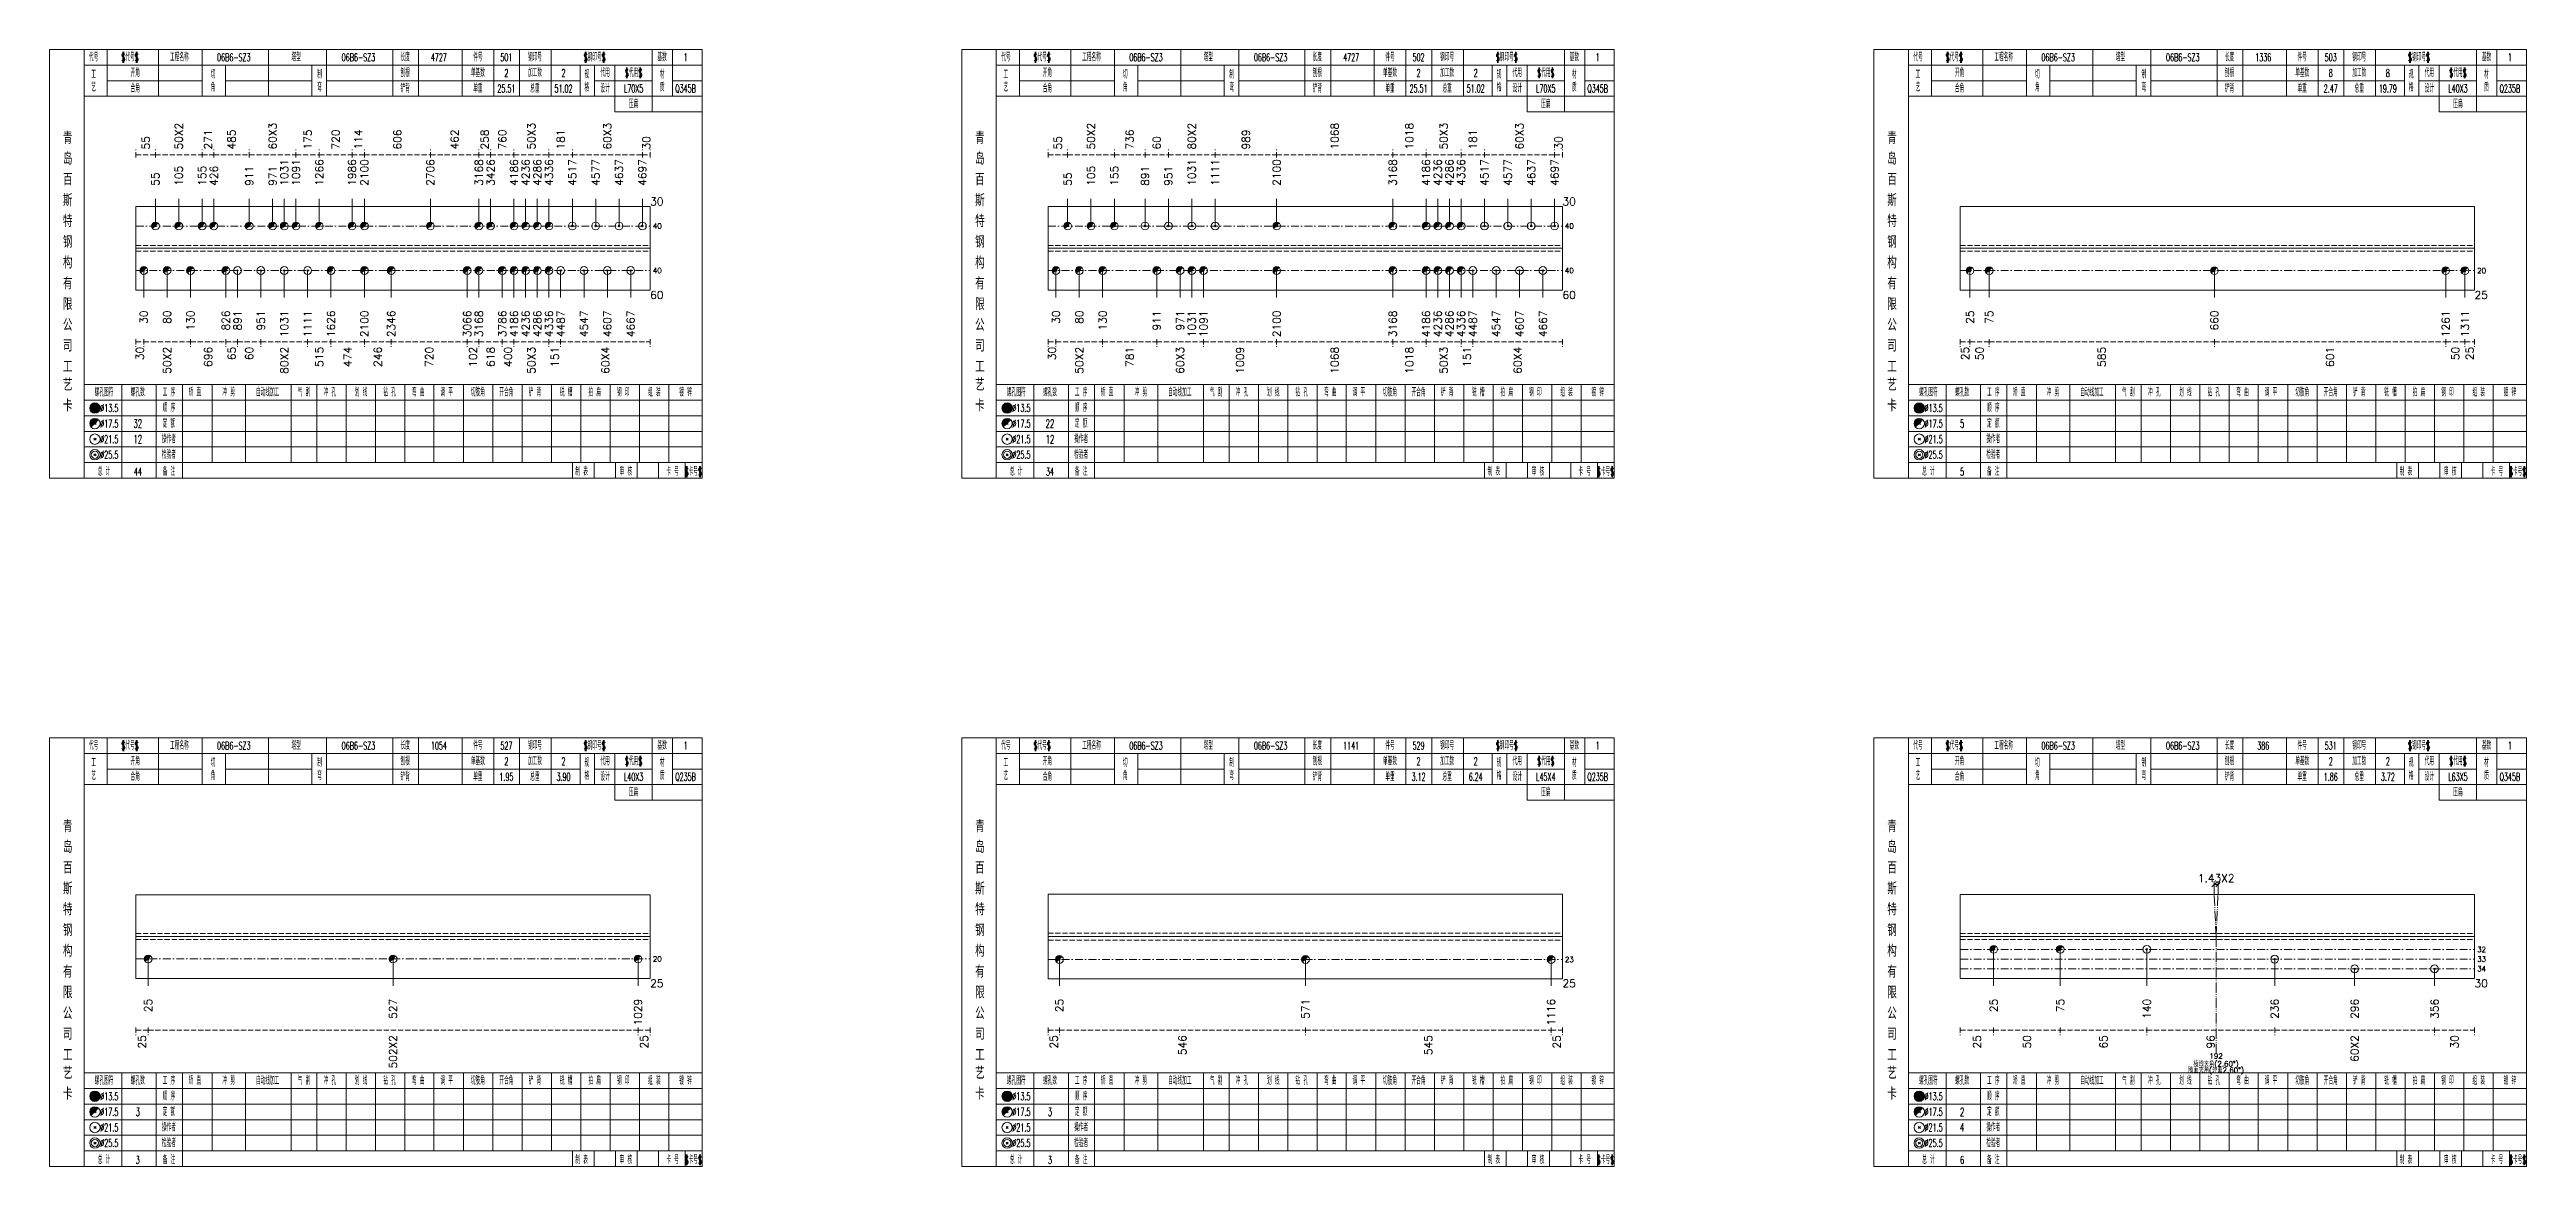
# Model space of a CAD drawing. Extents: x -533 to 8774, y 0 to 7979.
# Drawn here: x 1406 to 2360, y 4289 to 4719 of the extents above; entities that cross this region are included whole.
import ezdxf
from ezdxf.enums import TextEntityAlignment as Align

# ---------------------------------------------------------------- set-up
doc = ezdxf.new("R2010")
doc.units = 0
doc.header["$MEASUREMENT"] = 0
for name, pattern in [('一点画线', [5.2, 3, -1, 0.2, -1]), ('制弯线', [5.9, 4, -0.5, 0.2, -0.5, 0.2, -0.5]), ('虚线', [2.75, 2, -0.75])]:
    doc.linetypes.add(name, pattern=pattern)
doc.layers.get('0').update_dxf_attribs({"linetype": 'CONTINUOUS', "lineweight": 25})
for name, color, linetype, lineweight in [('1', 7, 'CONTINUOUS', 25), ('4', 7, 'CONTINUOUS', 25), ('5', 7, 'CONTINUOUS', 25)]:
    doc.layers.add(name, color=color, linetype=linetype, lineweight=lineweight)
doc.styles.get("Standard").update_dxf_attribs({"font": 'simplex.shx', "width": 0.7, "height": 3, "bigfont": 'gbhzfs.shx'})

msp = doc.modelspace()

# ---------------------------------------------------------------- texts
at = {"color": 8, "linetype": 'Continuous', "lineweight": 9}
for s, p in [('55', (1442.65, 4680.85)), ('50X2', (1455.4, 4680.85)), ('271', (1466.65, 4680.85)), ('485', (1475.71, 4680.85)), ('60X3', (1491.52, 4680.85)), ('175', (1505.02, 4680.85)), ('720', (1515.82, 4680.85)), ('114', (1524.52, 4680.85)), ('606', (1539.61, 4680.85)), ('462', (1561.65, 4680.85)), ('258', (1573.25, 4680.85)), ('760', (1580, 4680.85)), ('50X3', (1591.25, 4680.85)), ('181', (1602.5, 4680.85)), ('60X3', (1620.5, 4680.85)), ('30', (1635.5, 4680.85)), ('55', (1794.05, 4680.85)), ('50X2', (1806.8, 4680.85)), ('736', (1821.72, 4680.85)), ('60', (1832.14, 4680.85)), ('80X2', (1845.64, 4680.85)), ('989', (1866.47, 4680.85)), ('1068', (1900.69, 4680.85)), ('1018', (1929.48, 4680.85)), ('50X3', (1942.65, 4680.85)), ('181', (1953.9, 4680.85)), ('60X3', (1971.9, 4680.85)), ('30', (1986.9, 4680.85))]:
    msp.add_text(s, height=3, rotation=90, dxfattribs=at).set_placement(p, align=Align.MIDDLE_LEFT)
at = {"color": 7, "linetype": 'Continuous', "lineweight": 13}
for s, p in [('1031', (1496.02, 4666.85)), ('1091', (1500.52, 4666.85)), ('1266', (1509.52, 4666.85)), ('1986', (1522.13, 4666.85)), ('2100', (1526.91, 4666.85)), ('2706', (1552.3, 4666.85)), ('3168', (1571, 4666.85)), ('3426', (1575.5, 4666.85)), ('4186', (1584.5, 4666.85)), ('4236', (1589, 4666.85)), ('4286', (1593.5, 4666.85)), ('4336', (1598, 4666.85)), ('4517', (1607, 4666.85)), ('4577', (1616, 4666.85)), ('4637', (1625, 4666.85)), ('4697', (1634, 4666.85)), ('1031', (1845.64, 4666.85)), ('1111', (1854.64, 4666.85)), ('2100', (1878.31, 4666.85)), ('3168', (1923.07, 4666.85)), ('4186', (1935.9, 4666.85)), ('4236', (1940.4, 4666.85)), ('4286', (1944.9, 4666.85)), ('4336', (1949.4, 4666.85)), ('4517', (1958.4, 4666.85)), ('4577', (1967.4, 4666.85)), ('4637', (1976.4, 4666.85)), ('4697', (1985.4, 4666.85)), ('55', (1446.4, 4666.85)), ('105', (1455.4, 4666.85)), ('155', (1464.4, 4666.85)), ('426', (1468.9, 4666.85)), ('911', (1482.52, 4666.85)), ('971', (1491.52, 4666.85)), ('55', (1797.8, 4666.85)), ('105', (1806.8, 4666.85)), ('155', (1815.8, 4666.85)), ('891', (1827.64, 4666.85)), ('951', (1836.64, 4666.85))]:
    msp.add_text(s, height=3, rotation=90, dxfattribs=at).set_placement(p, align=Align.MIDDLE_LEFT)
for s, height, p in [('30', 3, (1637, 4660.85)), ('30', 3, (1988.4, 4660.85)), ('40', 2, (1638, 4651.42)), ('40', 2, (1989.4, 4651.42)), ('40', 2, (1638, 4634.28)), ('40', 2, (1989.4, 4634.28)), ('20', 2, (2340.8, 4634.23)), ('32', 2, (2340.8, 4372.91)), ('20', 2, (1638, 4369.23)), ('23', 2, (1989.4, 4369.02)), ('33', 2, (2340.8, 4369.16)), ('34', 2, (2340.8, 4365.41))]:
    msp.add_text(s, height=height, dxfattribs=at).set_placement(p, align=Align.MIDDLE_LEFT)
at = {"color": 8, "linetype": 'Continuous', "lineweight": 9}
for s, p in [('30', (1440.4, 4604.85)), ('50X2', (1450.9, 4604.85)), ('696', (1466.71, 4604.85)), ('65', (1475.77, 4604.85)), ('60', (1482.52, 4604.85)), ('80X2', (1496.02, 4604.85)), ('515', (1509.52, 4604.85)), ('474', (1520.46, 4604.85)), ('246', (1532.06, 4604.85)), ('720', (1551.86, 4604.85)), ('102', (1568.75, 4604.85)), ('618', (1575.5, 4604.85)), ('400', (1582.25, 4604.85)), ('50X3', (1591.25, 4604.85)), ('151', (1600.25, 4604.85)), ('60X4', (1619.75, 4604.85)), ('30', (1791.8, 4604.85)), ('50X2', (1802.3, 4604.85)), ('781', (1821.72, 4604.85)), ('60X3', (1841.14, 4604.85)), ('1009', (1864.22, 4604.85)), ('1068', (1900.69, 4604.85)), ('1018', (1929.48, 4604.85)), ('50X3', (1942.65, 4604.85)), ('151', (1951.65, 4604.85)), ('60X4', (1971.15, 4604.85)), ('25', (2143.55, 4604.85)), ('50', (2149.11, 4604.85)), ('585', (2196.19, 4604.85)), ('601', (2284.12, 4604.85)), ('50', (2332.39, 4604.85)), ('25', (2337.95, 4604.85)), ('25', (1441.25, 4339.85)), ('502X2', (1537.95, 4339.85)), ('25', (1634.65, 4339.85)), ('25', (1792.47, 4339.85)), ('546', (1842.04, 4339.85)), ('545', (1936.75, 4339.85)), ('25', (1986.23, 4339.85)), ('25', (2148.12, 4339.85)), ('50', (2167.36, 4339.85)), ('65', (2196.87, 4339.85)), ('96', (2238.18, 4339.85)), ('60X2', (2293.61, 4339.85)), ('30', (2332.1, 4339.85))]:
    msp.add_text(s, height=3, rotation=90, dxfattribs=at).set_placement(p, align=Align.MIDDLE_RIGHT)
at = {"color": 7, "linetype": 'Continuous', "lineweight": 13}
for s, height, p in [('1.43X2', 3, (2240.24, 4400.34)), ('棱线夹角(2.60%%d)', 2, (2240.24, 4328.85))]:
    msp.add_text(s, height=height, dxfattribs=at).set_placement(p, align=Align.MIDDLE_CENTER)
msp.add_text('192', height=2, dxfattribs=at).set_placement((2240.24, 4332.85), align=Align.TOP_CENTER)
msp.add_text('肢面夹角(外曲2.60%%d)', height=2, dxfattribs=at).set_placement((2240.24, 4324.85), align=Align.BOTTOM_CENTER)
at = {"layer": '1', "color": 7, "linetype": 'Continuous', "lineweight": 13}
for s, p in [('30', (1441.9, 4618.85)), ('80', (1450.9, 4618.85)), ('130', (1459.9, 4618.85)), ('826', (1473.52, 4618.85)), ('1626', (1514.02, 4618.85)), ('2100', (1526.91, 4618.85)), ('2346', (1537.22, 4618.85)), ('3066', (1566.5, 4618.85)), ('3168', (1571, 4618.85)), ('3786', (1580, 4618.85)), ('4186', (1584.5, 4618.85)), ('4236', (1589, 4618.85)), ('4286', (1593.5, 4618.85)), ('4336', (1598, 4618.85)), ('4487', (1602.5, 4618.85)), ('4547', (1611.5, 4618.85)), ('4607', (1620.5, 4618.85)), ('4667', (1629.5, 4618.85)), ('30', (1793.3, 4618.85)), ('80', (1802.3, 4618.85)), ('130', (1811.3, 4618.85)), ('2100', (1878.31, 4618.85)), ('3168', (1923.07, 4618.85)), ('4186', (1935.9, 4618.85)), ('4236', (1940.4, 4618.85)), ('4286', (1944.9, 4618.85)), ('4336', (1949.4, 4618.85)), ('4487', (1953.9, 4618.85)), ('4547', (1962.9, 4618.85)), ('4607', (1971.9, 4618.85)), ('4667', (1980.9, 4618.85)), ('25', (2145.41, 4618.85)), ('75', (2152.82, 4618.85)), ('660', (2239.56, 4618.85)), ('891', (1478.02, 4618.85)), ('951', (1487.02, 4618.85)), ('1031', (1496.02, 4618.85)), ('1111', (1505.02, 4618.85)), ('911', (1832.14, 4618.85)), ('971', (1841.14, 4618.85)), ('1031', (1845.64, 4618.85)), ('1091', (1850.14, 4618.85)), ('1261', (2328.68, 4618.85)), ('1311', (2336.09, 4618.85)), ('25', (1443.6, 4353.85)), ('527', (1537.95, 4353.85)), ('1029', (1632.3, 4353.85)), ('25', (1794.64, 4353.85)), ('571', (1889.44, 4353.85)), ('1116', (1984.06, 4353.85)), ('25', (2154.53, 4353.85)), ('75', (2180.19, 4353.85)), ('140', (2213.55, 4353.85)), ('236', (2262.82, 4353.85)), ('296', (2293.61, 4353.85)), ('356', (2324.4, 4353.85))]:
    msp.add_text(s, height=3, rotation=90, dxfattribs=at).set_placement(p, align=Align.MIDDLE_RIGHT)
for s, p in [('60', (1637, 4624.85)), ('60', (1988.4, 4624.85)), ('25', (2339.8, 4624.85)), ('25', (1637, 4359.85)), ('25', (1988.4, 4359.85)), ('30', (2339.8, 4359.85))]:
    msp.add_text(s, height=3, dxfattribs=at).set_placement(p, align=Align.MIDDLE_LEFT)
at = {"layer": '4', "color": 1, "linetype": 'Continuous', "lineweight": 13}
for s, height, width, p in [('代号', 3, 0.6, (1422.6, 4716.35)), ('$代号$', 3, 0.6, (1436.6, 4716.35)), ('工程名称', 3, 0.6, (1455.6, 4716.35)), ('06B6-SZ3', 3, 0.6, (1476.6, 4716.35)), ('塔型', 3, 0.6, (1500.6, 4716.35)), ('06B6-SZ3', 3, 0.6, (1524.6, 4716.35)), ('长度', 3, 0.6, (1542.6, 4716.35)), ('4727', 3, 0.6, (1555.6, 4716.35)), ('件号', 3, 0.6, (1570.6, 4716.35)), ('501', 3, 0.6, (1581.6, 4716.35)), ('钢印号', 3, 0.6, (1592.6, 4716.35)), ('$钢印号$', 3, 0.6, (1615.6, 4716.35)), ('基数', 3, 0.6, (1641.6, 4716.35)), ('1', 3, 0.6, (1650.6, 4716.35)), ('代号', 3, 0.6, (1774, 4716.35)), ('$代号$', 3, 0.6, (1788, 4716.35)), ('工程名称', 3, 0.6, (1807, 4716.35)), ('06B6-SZ3', 3, 0.6, (1828, 4716.35)), ('塔型', 3, 0.6, (1852, 4716.35)), ('06B6-SZ3', 3, 0.6, (1876, 4716.35)), ('长度', 3, 0.6, (1894, 4716.35)), ('4727', 3, 0.6, (1907, 4716.35)), ('件号', 3, 0.6, (1922, 4716.35)), ('502', 3, 0.6, (1933, 4716.35)), ('钢印号', 3, 0.6, (1944, 4716.35)), ('$钢印号$', 3, 0.6, (1967, 4716.35)), ('基数', 3, 0.6, (1993, 4716.35)), ('1', 3, 0.6, (2002, 4716.35)), ('代号', 3, 0.6, (2125.4, 4716.35)), ('$代号$', 3, 0.6, (2139.4, 4716.35)), ('工程名称', 3, 0.6, (2158.4, 4716.35)), ('06B6-SZ3', 3, 0.6, (2179.4, 4716.35)), ('塔型', 3, 0.6, (2203.4, 4716.35)), ('06B6-SZ3', 3, 0.6, (2227.4, 4716.35)), ('长度', 3, 0.6, (2245.4, 4716.35)), ('1336', 3, 0.6, (2258.4, 4716.35)), ('件号', 3, 0.6, (2273.4, 4716.35)), ('503', 3, 0.6, (2284.4, 4716.35)), ('钢印号', 3, 0.6, (2295.4, 4716.35)), ('$钢印号$', 3, 0.6, (2318.4, 4716.35)), ('基数', 3, 0.6, (2344.4, 4716.35)), ('1', 3, 0.6, (2353.4, 4716.35)), ('工', 3, 0.6, (1422.6, 4709.75)), ('艺', 3, 0.6, (1422.6, 4704.75)), ('合角', 3, 0.6, (1438.6, 4704.35)), ('开角', 3, 0.6, (1438.6, 4710.35)), ('切', 3, 0.6, (1468.6, 4709.75)), ('角', 3, 0.6, (1468.6, 4704.75)), ('制', 3, 0.6, (1509.6, 4709.75)), ('弯', 3, 0.6, (1509.6, 4704.75)), ('刨根', 3, 0.6, (1542.6, 4710.35)), ('铲背', 3, 0.6, (1542.6, 4704.35)), ('单基数', 3, 0.6, (1570.6, 4710.35)), ('单重', 3, 0.6, (1570.6, 4704.35)), ('25.51', 3, 0.6, (1581.6, 4704.35)), ('2', 3, 0.6, (1581.6, 4710.35)), ('加工数', 3, 0.6, (1592.6, 4710.35)), ('总重', 3, 0.6, (1592.6, 4704.35)), ('51.02', 3, 0.6, (1603.6, 4704.35)), ('2', 3, 0.6, (1603.6, 4710.35)), ('格', 3, 0.6, (1612.6, 4704.75)), ('规', 3, 0.6, (1612.6, 4709.75)), ('代用', 3, 0.6, (1619.6, 4710.35)), ('设计', 3, 0.6, (1619.6, 4704.35)), ('L70X5', 3, 0.6, (1630.6, 4704.35)), ('$代用$', 3, 0.6, (1630.6, 4710.35)), ('材', 3, 0.6, (1641.6, 4709.75)), ('质', 3, 0.6, (1641.6, 4704.75)), ('Q345B', 3, 0.6, (1650.6, 4704.35)), ('工', 3, 0.6, (1774, 4709.75)), ('艺', 3, 0.6, (1774, 4704.75)), ('合角', 3, 0.6, (1790, 4704.35)), ('开角', 3, 0.6, (1790, 4710.35)), ('切', 3, 0.6, (1820, 4709.75)), ('角', 3, 0.6, (1820, 4704.75)), ('制', 3, 0.6, (1861, 4709.75)), ('弯', 3, 0.6, (1861, 4704.75)), ('刨根', 3, 0.6, (1894, 4710.35)), ('铲背', 3, 0.6, (1894, 4704.35)), ('单基数', 3, 0.6, (1922, 4710.35)), ('单重', 3, 0.6, (1922, 4704.35)), ('25.51', 3, 0.6, (1933, 4704.35)), ('2', 3, 0.6, (1933, 4710.35)), ('加工数', 3, 0.6, (1944, 4710.35)), ('总重', 3, 0.6, (1944, 4704.35)), ('51.02', 3, 0.6, (1955, 4704.35)), ('2', 3, 0.6, (1955, 4710.35)), ('格', 3, 0.6, (1964, 4704.75)), ('规', 3, 0.6, (1964, 4709.75)), ('代用', 3, 0.6, (1971, 4710.35)), ('设计', 3, 0.6, (1971, 4704.35)), ('L70X5', 3, 0.6, (1982, 4704.35)), ('$代用$', 3, 0.6, (1982, 4710.35)), ('材', 3, 0.6, (1993, 4709.75)), ('质', 3, 0.6, (1993, 4704.75)), ('Q345B', 3, 0.6, (2002, 4704.35)), ('工', 3, 0.6, (2125.4, 4709.75)), ('艺', 3, 0.6, (2125.4, 4704.75)), ('合角', 3, 0.6, (2141.4, 4704.35)), ('开角', 3, 0.6, (2141.4, 4710.35)), ('切', 3, 0.6, (2171.4, 4709.75)), ('角', 3, 0.6, (2171.4, 4704.75)), ('制', 3, 0.6, (2212.4, 4709.75)), ('弯', 3, 0.6, (2212.4, 4704.75)), ('刨根', 3, 0.6, (2245.4, 4710.35)), ('铲背', 3, 0.6, (2245.4, 4704.35)), ('单基数', 3, 0.6, (2273.4, 4710.35)), ('单重', 3, 0.6, (2273.4, 4704.35)), ('2.47', 3, 0.6, (2284.4, 4704.35)), ('8', 3, 0.6, (2284.4, 4710.35)), ('加工数', 3, 0.6, (2295.4, 4710.35)), ('总重', 3, 0.6, (2295.4, 4704.35)), ('19.79', 3, 0.6, (2306.4, 4704.35)), ('8', 3, 0.6, (2306.4, 4710.35)), ('格', 3, 0.6, (2315.4, 4704.75)), ('规', 3, 0.6, (2315.4, 4709.75)), ('代用', 3, 0.6, (2322.4, 4710.35)), ('设计', 3, 0.6, (2322.4, 4704.35)), ('L40X3', 3, 0.6, (2333.4, 4704.35)), ('$代用$', 3, 0.6, (2333.4, 4710.35)), ('材', 3, 0.6, (2344.4, 4709.75)), ('质', 3, 0.6, (2344.4, 4704.75)), ('Q235B', 3, 0.6, (2353.4, 4704.35)), ('压扁', 3, 0.6, (1630.6, 4698.35)), ('压扁', 3, 0.6, (1982, 4698.35)), ('压扁', 3, 0.6, (2333.4, 4698.35)), ('青', 4.6, 0.8, (1412.6, 4685.35)), ('青', 4.6, 0.8, (1764, 4685.35)), ('青', 4.6, 0.8, (2115.4, 4685.35)), ('岛', 4.6, 0.8, (1412.6, 4677.35)), ('岛', 4.6, 0.8, (1764, 4677.35)), ('岛', 4.6, 0.8, (2115.4, 4677.35)), ('百', 4.6, 0.8, (1412.6, 4669.35)), ('百', 4.6, 0.8, (1764, 4669.35)), ('百', 4.6, 0.8, (2115.4, 4669.35)), ('斯', 4.6, 0.8, (1412.6, 4661.35)), ('斯', 4.6, 0.8, (1764, 4661.35)), ('斯', 4.6, 0.8, (2115.4, 4661.35)), ('钢', 4.6, 0.8, (1412.6, 4645.35)), ('特', 4.6, 0.8, (1412.6, 4653.35)), ('钢', 4.6, 0.8, (1764, 4645.35)), ('特', 4.6, 0.8, (1764, 4653.35)), ('钢', 4.6, 0.8, (2115.4, 4645.35)), ('特', 4.6, 0.8, (2115.4, 4653.35)), ('构', 4.6, 0.8, (1412.6, 4637.35)), ('构', 4.6, 0.8, (1764, 4637.35)), ('构', 4.6, 0.8, (2115.4, 4637.35)), ('有', 4.6, 0.8, (1412.6, 4629.35)), ('有', 4.6, 0.8, (1764, 4629.35)), ('有', 4.6, 0.8, (2115.4, 4629.35)), ('限', 4.6, 0.8, (1412.6, 4621.35)), ('限', 4.6, 0.8, (1764, 4621.35)), ('限', 4.6, 0.8, (2115.4, 4621.35)), ('公', 4.6, 0.8, (1412.6, 4613.35)), ('公', 4.6, 0.8, (1764, 4613.35)), ('公', 4.6, 0.8, (2115.4, 4613.35)), ('工', 4.6, 0.8, (1412.6, 4597.35)), ('司', 4.6, 0.8, (1412.6, 4605.35)), ('工', 4.6, 0.8, (1764, 4597.35)), ('司', 4.6, 0.8, (1764, 4605.35)), ('工', 4.6, 0.8, (2115.4, 4597.35)), ('司', 4.6, 0.8, (2115.4, 4605.35)), ('艺', 4.6, 0.8, (1412.6, 4590.35)), ('艺', 4.6, 0.8, (1764, 4590.35)), ('艺', 4.6, 0.8, (2115.4, 4590.35)), ('卡', 4.6, 0.8, (1412.6, 4582.35)), ('螺孔图符', 3, 0.6, (1426.6, 4587.35)), ('%%C13.5', 3, 0.5, (1428.6, 4581.35)), ('螺孔数', 3, 0.6, (1439.6, 4587.35)), ('顺 序', 3, 0.6, (1451.6, 4581.35)), ('工 序', 3, 0.6, (1451.6, 4587.35)), ('矫 直', 3, 0.6, (1461.6, 4587.35)), ('冲 剪', 3, 0.6, (1474.6, 4587.35)), ('自动线加工', 3, 0.6, (1489.6, 4587.35)), ('气 割', 3, 0.6, (1503.6, 4587.35)), ('冲 孔', 3, 0.6, (1513.6, 4587.35)), ('划 线', 3, 0.6, (1525.6, 4587.35)), ('钻 孔', 3, 0.6, (1536.6, 4587.35)), ('弯 曲', 3, 0.6, (1547.6, 4587.35)), ('调 平', 3, 0.6, (1558.6, 4587.35)), ('切肢角', 3, 0.6, (1570.6, 4587.35)), ('开合角', 3, 0.6, (1581.6, 4587.35)), ('铲 背', 3, 0.6, (1592.6, 4587.35)), ('铣 槽', 3, 0.6, (1604.6, 4587.35)), ('拍 扁', 3, 0.6, (1615.6, 4587.35)), ('钢 印', 3, 0.6, (1626.6, 4587.35)), ('组 装', 3, 0.6, (1638.6, 4587.35)), ('镀 锌', 3, 0.6, (1650.6, 4587.35)), ('卡', 4.6, 0.8, (1764, 4582.35)), ('螺孔图符', 3, 0.6, (1778, 4587.35)), ('%%C13.5', 3, 0.5, (1780, 4581.35)), ('螺孔数', 3, 0.6, (1791, 4587.35)), ('顺 序', 3, 0.6, (1803, 4581.35)), ('工 序', 3, 0.6, (1803, 4587.35)), ('矫 直', 3, 0.6, (1813, 4587.35)), ('冲 剪', 3, 0.6, (1826, 4587.35)), ('自动线加工', 3, 0.6, (1841, 4587.35)), ('气 割', 3, 0.6, (1855, 4587.35)), ('冲 孔', 3, 0.6, (1865, 4587.35)), ('划 线', 3, 0.6, (1877, 4587.35)), ('钻 孔', 3, 0.6, (1888, 4587.35)), ('弯 曲', 3, 0.6, (1899, 4587.35)), ('调 平', 3, 0.6, (1910, 4587.35)), ('切肢角', 3, 0.6, (1922, 4587.35)), ('开合角', 3, 0.6, (1933, 4587.35)), ('铲 背', 3, 0.6, (1944, 4587.35)), ('铣 槽', 3, 0.6, (1956, 4587.35)), ('拍 扁', 3, 0.6, (1967, 4587.35)), ('钢 印', 3, 0.6, (1978, 4587.35)), ('组 装', 3, 0.6, (1990, 4587.35)), ('镀 锌', 3, 0.6, (2002, 4587.35)), ('卡', 4.6, 0.8, (2115.4, 4582.35)), ('螺孔图符', 3, 0.6, (2129.4, 4587.35)), ('%%C13.5', 3, 0.5, (2131.4, 4581.35)), ('螺孔数', 3, 0.6, (2142.4, 4587.35)), ('顺 序', 3, 0.6, (2154.4, 4581.35)), ('工 序', 3, 0.6, (2154.4, 4587.35)), ('矫 直', 3, 0.6, (2164.4, 4587.35)), ('冲 剪', 3, 0.6, (2177.4, 4587.35)), ('自动线加工', 3, 0.6, (2192.4, 4587.35)), ('气 割', 3, 0.6, (2206.4, 4587.35)), ('冲 孔', 3, 0.6, (2216.4, 4587.35)), ('划 线', 3, 0.6, (2228.4, 4587.35)), ('钻 孔', 3, 0.6, (2239.4, 4587.35)), ('弯 曲', 3, 0.6, (2250.4, 4587.35)), ('调 平', 3, 0.6, (2261.4, 4587.35)), ('切肢角', 3, 0.6, (2273.4, 4587.35)), ('开合角', 3, 0.6, (2284.4, 4587.35)), ('铲 背', 3, 0.6, (2295.4, 4587.35)), ('铣 槽', 3, 0.6, (2307.4, 4587.35)), ('拍 扁', 3, 0.6, (2318.4, 4587.35)), ('钢 印', 3, 0.6, (2329.4, 4587.35)), ('组 装', 3, 0.6, (2341.4, 4587.35)), ('镀 锌', 3, 0.6, (2353.4, 4587.35)), ('%%C17.5', 3, 0.5, (1428.6, 4575.35)), ('%%C21.5', 3, 0.5, (1428.6, 4569.35)), ('32', 3.2, 0.6, (1439.6, 4575.35)), ('12', 3.2, 0.6, (1439.6, 4569.35)), ('操作者', 3, 0.6, (1451.6, 4569.35)), ('定 额', 3, 0.6, (1451.6, 4575.35)), ('%%C17.5', 3, 0.5, (1780, 4575.35)), ('%%C21.5', 3, 0.5, (1780, 4569.35)), ('22', 3.2, 0.6, (1791, 4575.35)), ('12', 3.2, 0.6, (1791, 4569.35)), ('操作者', 3, 0.6, (1803, 4569.35)), ('定 额', 3, 0.6, (1803, 4575.35)), ('%%C17.5', 3, 0.5, (2131.4, 4575.35)), ('%%C21.5', 3, 0.5, (2131.4, 4569.35)), ('5', 3.2, 0.6, (2142.4, 4575.35)), ('操作者', 3, 0.6, (2154.4, 4569.35)), ('定 额', 3, 0.6, (2154.4, 4575.35)), ('%%C25.5', 3, 0.5, (1428.6, 4563.35)), ('检验者', 3, 0.6, (1451.6, 4563.35)), ('%%C25.5', 3, 0.5, (1780, 4563.35)), ('检验者', 3, 0.6, (1803, 4563.35)), ('%%C25.5', 3, 0.5, (2131.4, 4563.35)), ('检验者', 3, 0.6, (2154.4, 4563.35)), ('总 计', 3, 0.6, (1426.6, 4556.85)), ('44', 3, 0.6, (1439.6, 4556.85)), ('备 注', 3, 0.6, (1451.6, 4556.85)), ('制 表', 3, 0.6, (1610.6, 4556.85)), ('审 核', 3, 0.6, (1627.6, 4556.85)), ('卡 号', 3, 0.6, (1645.6, 4556.85)), ('$卡号$', 3, 0.6, (1653.6, 4556.85)), ('总 计', 3, 0.6, (1778, 4556.85)), ('34', 3, 0.6, (1791, 4556.85)), ('备 注', 3, 0.6, (1803, 4556.85)), ('制 表', 3, 0.6, (1962, 4556.85)), ('审 核', 3, 0.6, (1979, 4556.85)), ('卡 号', 3, 0.6, (1997, 4556.85)), ('$卡号$', 3, 0.6, (2005, 4556.85)), ('总 计', 3, 0.6, (2129.4, 4556.85)), ('5', 3, 0.6, (2142.4, 4556.85)), ('备 注', 3, 0.6, (2154.4, 4556.85)), ('制 表', 3, 0.6, (2313.4, 4556.85)), ('审 核', 3, 0.6, (2330.4, 4556.85)), ('卡 号', 3, 0.6, (2348.4, 4556.85)), ('$卡号$', 3, 0.6, (2356.4, 4556.85)), ('代号', 3, 0.6, (1422.6, 4451.35)), ('$代号$', 3, 0.6, (1436.6, 4451.35)), ('开角', 3, 0.6, (1438.6, 4445.35)), ('工程名称', 3, 0.6, (1455.6, 4451.35)), ('06B6-SZ3', 3, 0.6, (1476.6, 4451.35)), ('塔型', 3, 0.6, (1500.6, 4451.35)), ('06B6-SZ3', 3, 0.6, (1524.6, 4451.35)), ('刨根', 3, 0.6, (1542.6, 4445.35)), ('长度', 3, 0.6, (1542.6, 4451.35)), ('1054', 3, 0.6, (1555.6, 4451.35)), ('单基数', 3, 0.6, (1570.6, 4445.35)), ('件号', 3, 0.6, (1570.6, 4451.35)), ('527', 3, 0.6, (1581.6, 4451.35)), ('2', 3, 0.6, (1581.6, 4445.35)), ('加工数', 3, 0.6, (1592.6, 4445.35)), ('钢印号', 3, 0.6, (1592.6, 4451.35)), ('2', 3, 0.6, (1603.6, 4445.35)), ('$钢印号$', 3, 0.6, (1615.6, 4451.35)), ('代用', 3, 0.6, (1619.6, 4445.35)), ('$代用$', 3, 0.6, (1630.6, 4445.35)), ('基数', 3, 0.6, (1641.6, 4451.35)), ('1', 3, 0.6, (1650.6, 4451.35)), ('代号', 3, 0.6, (1774, 4451.35)), ('$代号$', 3, 0.6, (1788, 4451.35)), ('开角', 3, 0.6, (1790, 4445.35)), ('工程名称', 3, 0.6, (1807, 4451.35)), ('06B6-SZ3', 3, 0.6, (1828, 4451.35)), ('塔型', 3, 0.6, (1852, 4451.35)), ('06B6-SZ3', 3, 0.6, (1876, 4451.35)), ('刨根', 3, 0.6, (1894, 4445.35)), ('长度', 3, 0.6, (1894, 4451.35)), ('1141', 3, 0.6, (1907, 4451.35)), ('单基数', 3, 0.6, (1922, 4445.35)), ('件号', 3, 0.6, (1922, 4451.35)), ('529', 3, 0.6, (1933, 4451.35)), ('2', 3, 0.6, (1933, 4445.35)), ('加工数', 3, 0.6, (1944, 4445.35)), ('钢印号', 3, 0.6, (1944, 4451.35)), ('2', 3, 0.6, (1955, 4445.35)), ('$钢印号$', 3, 0.6, (1967, 4451.35)), ('代用', 3, 0.6, (1971, 4445.35)), ('$代用$', 3, 0.6, (1982, 4445.35)), ('基数', 3, 0.6, (1993, 4451.35)), ('1', 3, 0.6, (2002, 4451.35)), ('代号', 3, 0.6, (2125.4, 4451.35)), ('$代号$', 3, 0.6, (2139.4, 4451.35)), ('开角', 3, 0.6, (2141.4, 4445.35)), ('工程名称', 3, 0.6, (2158.4, 4451.35)), ('06B6-SZ3', 3, 0.6, (2179.4, 4451.35)), ('塔型', 3, 0.6, (2203.4, 4451.35)), ('06B6-SZ3', 3, 0.6, (2227.4, 4451.35)), ('刨根', 3, 0.6, (2245.4, 4445.35)), ('长度', 3, 0.6, (2245.4, 4451.35)), ('386', 3, 0.6, (2258.4, 4451.35)), ('单基数', 3, 0.6, (2273.4, 4445.35)), ('件号', 3, 0.6, (2273.4, 4451.35)), ('531', 3, 0.6, (2284.4, 4451.35)), ('2', 3, 0.6, (2284.4, 4445.35)), ('加工数', 3, 0.6, (2295.4, 4445.35)), ('钢印号', 3, 0.6, (2295.4, 4451.35)), ('2', 3, 0.6, (2306.4, 4445.35)), ('$钢印号$', 3, 0.6, (2318.4, 4451.35)), ('代用', 3, 0.6, (2322.4, 4445.35)), ('$代用$', 3, 0.6, (2333.4, 4445.35)), ('基数', 3, 0.6, (2344.4, 4451.35)), ('1', 3, 0.6, (2353.4, 4451.35)), ('工', 3, 0.6, (1422.6, 4444.75)), ('艺', 3, 0.6, (1422.6, 4439.75)), ('合角', 3, 0.6, (1438.6, 4439.35)), ('切', 3, 0.6, (1468.6, 4444.75)), ('角', 3, 0.6, (1468.6, 4439.75)), ('制', 3, 0.6, (1509.6, 4444.75)), ('弯', 3, 0.6, (1509.6, 4439.75)), ('铲背', 3, 0.6, (1542.6, 4439.35)), ('单重', 3, 0.6, (1570.6, 4439.35)), ('1.95', 3, 0.6, (1581.6, 4439.35)), ('总重', 3, 0.6, (1592.6, 4439.35)), ('3.90', 3, 0.6, (1603.6, 4439.35)), ('格', 3, 0.6, (1612.6, 4439.75)), ('规', 3, 0.6, (1612.6, 4444.75)), ('设计', 3, 0.6, (1619.6, 4439.35)), ('L40X3', 3, 0.6, (1630.6, 4439.35)), ('材', 3, 0.6, (1641.6, 4444.75)), ('质', 3, 0.6, (1641.6, 4439.75)), ('Q235B', 3, 0.6, (1650.6, 4439.35)), ('工', 3, 0.6, (1774, 4444.75)), ('艺', 3, 0.6, (1774, 4439.75)), ('合角', 3, 0.6, (1790, 4439.35)), ('切', 3, 0.6, (1820, 4444.75)), ('角', 3, 0.6, (1820, 4439.75)), ('制', 3, 0.6, (1861, 4444.75)), ('弯', 3, 0.6, (1861, 4439.75)), ('铲背', 3, 0.6, (1894, 4439.35)), ('单重', 3, 0.6, (1922, 4439.35)), ('3.12', 3, 0.6, (1933, 4439.35)), ('总重', 3, 0.6, (1944, 4439.35)), ('6.24', 3, 0.6, (1955, 4439.35)), ('格', 3, 0.6, (1964, 4439.75)), ('规', 3, 0.6, (1964, 4444.75)), ('设计', 3, 0.6, (1971, 4439.35)), ('L45X4', 3, 0.6, (1982, 4439.35)), ('材', 3, 0.6, (1993, 4444.75)), ('质', 3, 0.6, (1993, 4439.75)), ('Q235B', 3, 0.6, (2002, 4439.35)), ('工', 3, 0.6, (2125.4, 4444.75)), ('艺', 3, 0.6, (2125.4, 4439.75)), ('合角', 3, 0.6, (2141.4, 4439.35)), ('切', 3, 0.6, (2171.4, 4444.75)), ('角', 3, 0.6, (2171.4, 4439.75)), ('制', 3, 0.6, (2212.4, 4444.75)), ('弯', 3, 0.6, (2212.4, 4439.75)), ('铲背', 3, 0.6, (2245.4, 4439.35)), ('单重', 3, 0.6, (2273.4, 4439.35)), ('1.86', 3, 0.6, (2284.4, 4439.35)), ('总重', 3, 0.6, (2295.4, 4439.35)), ('3.72', 3, 0.6, (2306.4, 4439.35)), ('格', 3, 0.6, (2315.4, 4439.75)), ('规', 3, 0.6, (2315.4, 4444.75)), ('设计', 3, 0.6, (2322.4, 4439.35)), ('L63X5', 3, 0.6, (2333.4, 4439.35)), ('材', 3, 0.6, (2344.4, 4444.75)), ('质', 3, 0.6, (2344.4, 4439.75)), ('Q345B', 3, 0.6, (2353.4, 4439.35)), ('压扁', 3, 0.6, (1630.6, 4433.35)), ('压扁', 3, 0.6, (1982, 4433.35)), ('压扁', 3, 0.6, (2333.4, 4433.35)), ('青', 4.6, 0.8, (1412.6, 4420.35)), ('青', 4.6, 0.8, (1764, 4420.35)), ('青', 4.6, 0.8, (2115.4, 4420.35)), ('岛', 4.6, 0.8, (1412.6, 4412.35)), ('岛', 4.6, 0.8, (1764, 4412.35)), ('岛', 4.6, 0.8, (2115.4, 4412.35)), ('斯', 4.6, 0.8, (1412.6, 4396.35)), ('百', 4.6, 0.8, (1412.6, 4404.35)), ('斯', 4.6, 0.8, (1764, 4396.35)), ('百', 4.6, 0.8, (1764, 4404.35)), ('斯', 4.6, 0.8, (2115.4, 4396.35)), ('百', 4.6, 0.8, (2115.4, 4404.35)), ('特', 4.6, 0.8, (1412.6, 4388.35)), ('特', 4.6, 0.8, (1764, 4388.35)), ('特', 4.6, 0.8, (2115.4, 4388.35)), ('钢', 4.6, 0.8, (1412.6, 4380.35)), ('钢', 4.6, 0.8, (1764, 4380.35)), ('钢', 4.6, 0.8, (2115.4, 4380.35)), ('构', 4.6, 0.8, (1412.6, 4372.35)), ('构', 4.6, 0.8, (1764, 4372.35)), ('构', 4.6, 0.8, (2115.4, 4372.35)), ('有', 4.6, 0.8, (1412.6, 4364.35)), ('有', 4.6, 0.8, (1764, 4364.35)), ('有', 4.6, 0.8, (2115.4, 4364.35)), ('限', 4.6, 0.8, (1412.6, 4356.35)), ('限', 4.6, 0.8, (1764, 4356.35)), ('限', 4.6, 0.8, (2115.4, 4356.35)), ('公', 4.6, 0.8, (1412.6, 4348.35)), ('司', 4.6, 0.8, (1412.6, 4340.35)), ('公', 4.6, 0.8, (1764, 4348.35)), ('司', 4.6, 0.8, (1764, 4340.35)), ('公', 4.6, 0.8, (2115.4, 4348.35)), ('司', 4.6, 0.8, (2115.4, 4340.35)), ('工', 4.6, 0.8, (1412.6, 4332.35)), ('工', 4.6, 0.8, (1764, 4332.35)), ('工', 4.6, 0.8, (2115.4, 4332.35)), ('艺', 4.6, 0.8, (1412.6, 4325.35)), ('螺孔图符', 3, 0.6, (1426.6, 4322.35)), ('螺孔数', 3, 0.6, (1439.6, 4322.35)), ('工 序', 3, 0.6, (1451.6, 4322.35)), ('矫 直', 3, 0.6, (1461.6, 4322.35)), ('冲 剪', 3, 0.6, (1474.6, 4322.35)), ('自动线加工', 3, 0.6, (1489.6, 4322.35)), ('气 割', 3, 0.6, (1503.6, 4322.35)), ('冲 孔', 3, 0.6, (1513.6, 4322.35)), ('划 线', 3, 0.6, (1525.6, 4322.35)), ('钻 孔', 3, 0.6, (1536.6, 4322.35)), ('弯 曲', 3, 0.6, (1547.6, 4322.35)), ('调 平', 3, 0.6, (1558.6, 4322.35)), ('切肢角', 3, 0.6, (1570.6, 4322.35)), ('开合角', 3, 0.6, (1581.6, 4322.35)), ('铲 背', 3, 0.6, (1592.6, 4322.35)), ('铣 槽', 3, 0.6, (1604.6, 4322.35)), ('拍 扁', 3, 0.6, (1615.6, 4322.35)), ('钢 印', 3, 0.6, (1626.6, 4322.35)), ('组 装', 3, 0.6, (1638.6, 4322.35)), ('镀 锌', 3, 0.6, (1650.6, 4322.35)), ('艺', 4.6, 0.8, (1764, 4325.35)), ('螺孔图符', 3, 0.6, (1778, 4322.35)), ('螺孔数', 3, 0.6, (1791, 4322.35)), ('工 序', 3, 0.6, (1803, 4322.35)), ('矫 直', 3, 0.6, (1813, 4322.35)), ('冲 剪', 3, 0.6, (1826, 4322.35)), ('自动线加工', 3, 0.6, (1841, 4322.35)), ('气 割', 3, 0.6, (1855, 4322.35)), ('冲 孔', 3, 0.6, (1865, 4322.35)), ('划 线', 3, 0.6, (1877, 4322.35)), ('钻 孔', 3, 0.6, (1888, 4322.35)), ('弯 曲', 3, 0.6, (1899, 4322.35)), ('调 平', 3, 0.6, (1910, 4322.35)), ('切肢角', 3, 0.6, (1922, 4322.35)), ('开合角', 3, 0.6, (1933, 4322.35)), ('铲 背', 3, 0.6, (1944, 4322.35)), ('铣 槽', 3, 0.6, (1956, 4322.35)), ('拍 扁', 3, 0.6, (1967, 4322.35)), ('钢 印', 3, 0.6, (1978, 4322.35)), ('组 装', 3, 0.6, (1990, 4322.35)), ('镀 锌', 3, 0.6, (2002, 4322.35)), ('艺', 4.6, 0.8, (2115.4, 4325.35)), ('螺孔图符', 3, 0.6, (2129.4, 4322.35)), ('螺孔数', 3, 0.6, (2142.4, 4322.35)), ('工 序', 3, 0.6, (2154.4, 4322.35)), ('矫 直', 3, 0.6, (2164.4, 4322.35)), ('冲 剪', 3, 0.6, (2177.4, 4322.35)), ('自动线加工', 3, 0.6, (2192.4, 4322.35)), ('气 割', 3, 0.6, (2206.4, 4322.35)), ('冲 孔', 3, 0.6, (2216.4, 4322.35)), ('划 线', 3, 0.6, (2228.4, 4322.35)), ('钻 孔', 3, 0.6, (2239.4, 4322.35)), ('弯 曲', 3, 0.6, (2250.4, 4322.35)), ('调 平', 3, 0.6, (2261.4, 4322.35)), ('切肢角', 3, 0.6, (2273.4, 4322.35)), ('开合角', 3, 0.6, (2284.4, 4322.35)), ('铲 背', 3, 0.6, (2295.4, 4322.35)), ('铣 槽', 3, 0.6, (2307.4, 4322.35)), ('拍 扁', 3, 0.6, (2318.4, 4322.35)), ('钢 印', 3, 0.6, (2329.4, 4322.35)), ('组 装', 3, 0.6, (2341.4, 4322.35)), ('镀 锌', 3, 0.6, (2353.4, 4322.35)), ('卡', 4.6, 0.8, (1412.6, 4317.35)), ('%%C13.5', 3, 0.5, (1428.6, 4316.35)), ('顺 序', 3, 0.6, (1451.6, 4316.35)), ('卡', 4.6, 0.8, (1764, 4317.35)), ('%%C13.5', 3, 0.5, (1780, 4316.35)), ('顺 序', 3, 0.6, (1803, 4316.35)), ('卡', 4.6, 0.8, (2115.4, 4317.35)), ('%%C13.5', 3, 0.5, (2131.4, 4316.35)), ('顺 序', 3, 0.6, (2154.4, 4316.35)), ('%%C17.5', 3, 0.5, (1428.6, 4310.35)), ('%%C21.5', 3, 0.5, (1428.6, 4304.35)), ('3', 3.2, 0.6, (1439.6, 4310.35)), ('操作者', 3, 0.6, (1451.6, 4304.35)), ('定 额', 3, 0.6, (1451.6, 4310.35)), ('%%C17.5', 3, 0.5, (1780, 4310.35)), ('%%C21.5', 3, 0.5, (1780, 4304.35)), ('3', 3.2, 0.6, (1791, 4310.35)), ('操作者', 3, 0.6, (1803, 4304.35)), ('定 额', 3, 0.6, (1803, 4310.35)), ('%%C17.5', 3, 0.5, (2131.4, 4310.35)), ('%%C21.5', 3, 0.5, (2131.4, 4304.35)), ('2', 3.2, 0.6, (2142.4, 4310.35)), ('4', 3.2, 0.6, (2142.4, 4304.35)), ('操作者', 3, 0.6, (2154.4, 4304.35)), ('定 额', 3, 0.6, (2154.4, 4310.35)), ('%%C25.5', 3, 0.5, (1428.6, 4298.35)), ('检验者', 3, 0.6, (1451.6, 4298.35)), ('$卡号$', 3, 0.6, (1653.6, 4291.85)), ('%%C25.5', 3, 0.5, (1780, 4298.35)), ('检验者', 3, 0.6, (1803, 4298.35)), ('$卡号$', 3, 0.6, (2005, 4291.85)), ('%%C25.5', 3, 0.5, (2131.4, 4298.35)), ('检验者', 3, 0.6, (2154.4, 4298.35)), ('$卡号$', 3, 0.6, (2356.4, 4291.85)), ('总 计', 3, 0.6, (1426.6, 4291.85)), ('3', 3, 0.6, (1439.6, 4291.85)), ('备 注', 3, 0.6, (1451.6, 4291.85)), ('制 表', 3, 0.6, (1610.6, 4291.85)), ('审 核', 3, 0.6, (1627.6, 4291.85)), ('卡 号', 3, 0.6, (1645.6, 4291.85)), ('总 计', 3, 0.6, (1778, 4291.85)), ('3', 3, 0.6, (1791, 4291.85)), ('备 注', 3, 0.6, (1803, 4291.85)), ('制 表', 3, 0.6, (1962, 4291.85)), ('审 核', 3, 0.6, (1979, 4291.85)), ('卡 号', 3, 0.6, (1997, 4291.85)), ('总 计', 3, 0.6, (2129.4, 4291.85)), ('6', 3, 0.6, (2142.4, 4291.85)), ('备 注', 3, 0.6, (2154.4, 4291.85)), ('制 表', 3, 0.6, (2313.4, 4291.85)), ('审 核', 3, 0.6, (2330.4, 4291.85)), ('卡 号', 3, 0.6, (2348.4, 4291.85))]:
    msp.add_text(s, height=height, dxfattribs=dict(at, width=width)).set_placement(p, align=Align.MIDDLE_CENTER)

# ---------------------------------------------------------------- blocks, each defined once
blk = doc.blocks.new('孔17.5')
at = {"layer": '5', "color": 7, "linetype": 'Continuous', "lineweight": 0}
for p, q in [((-0.2, -0.2), (0.2, 0.2)), ((-0.2, 0.2), (0.2, -0.2))]:
    blk.add_line(p, q, dxfattribs=at)
at = {"layer": '5', "color": 7, "linetype": 'Continuous', "lineweight": 13}
blk.add_circle((0, 0), 1, dxfattribs=at)
for radius in [0.9, 0.8, 0.7, 0.6, 0.5, 0.4, 0.3, 0.2, 0.1]:
    blk.add_arc((0, 0), radius, 45, 225, dxfattribs=at)
blk = doc.blocks.new('孔21.5')
at = {"layer": '5', "color": 7, "linetype": 'Continuous', "lineweight": 13}
for p, q in [((-0.2, -0.2), (0.2, 0.2)), ((0.2, -0.2), (-0.2, 0.2))]:
    blk.add_line(p, q, dxfattribs=at)
blk.add_circle((0, 0), 1, dxfattribs=at)

# ---------------------------------------------------------------- linework, layer by layer
at = {"color": 8, "linetype": '虚线', "lineweight": 9}
for p, q in [((1438.9, 4677.85), (1438.9, 4680.85)), ((1438.9, 4678.85), (1446.4, 4678.85)), ((1446.4, 4677.85), (1446.4, 4680.85)), ((1446.4, 4677.85), (1446.4, 4680.85)), ((1446.4, 4678.85), (1464.4, 4678.85)), ((1464.4, 4677.85), (1464.4, 4680.85)), ((1464.4, 4677.85), (1464.4, 4680.85)), ((1464.4, 4678.85), (1468.9, 4678.85)), ((1468.9, 4677.85), (1468.9, 4680.85)), ((1468.9, 4677.85), (1468.9, 4680.85)), ((1468.9, 4678.85), (1482.52, 4678.85)), ((1482.52, 4677.85), (1482.52, 4680.85)), ((1482.52, 4677.85), (1482.52, 4680.85)), ((1482.52, 4678.85), (1500.52, 4678.85)), ((1500.52, 4677.85), (1500.52, 4680.85)), ((1500.52, 4677.85), (1500.52, 4680.85)), ((1500.52, 4678.85), (1509.52, 4678.85)), ((1509.52, 4677.85), (1509.52, 4680.85)), ((1509.52, 4677.85), (1509.52, 4680.85)), ((1509.52, 4678.85), (1522.13, 4678.85)), ((1522.13, 4677.85), (1522.13, 4680.85)), ((1522.13, 4677.85), (1522.13, 4680.85)), ((1522.13, 4678.85), (1526.91, 4678.85)), ((1526.91, 4677.85), (1526.91, 4680.85)), ((1526.91, 4677.85), (1526.91, 4680.85)), ((1526.91, 4678.85), (1552.3, 4678.85)), ((1552.3, 4677.85), (1552.3, 4680.85)), ((1552.3, 4677.85), (1552.3, 4680.85)), ((1552.3, 4678.85), (1571, 4678.85)), ((1571, 4677.85), (1571, 4680.85)), ((1571, 4677.85), (1571, 4680.85)), ((1571, 4678.85), (1575.5, 4678.85)), ((1575.5, 4677.85), (1575.5, 4680.85)), ((1575.5, 4677.85), (1575.5, 4680.85)), ((1575.5, 4678.85), (1584.5, 4678.85)), ((1584.5, 4677.85), (1584.5, 4680.85)), ((1584.5, 4677.85), (1584.5, 4680.85)), ((1584.5, 4678.85), (1598, 4678.85)), ((1598, 4677.85), (1598, 4680.85)), ((1598, 4677.85), (1598, 4680.85)), ((1598, 4678.85), (1607, 4678.85)), ((1607, 4677.85), (1607, 4680.85)), ((1607, 4677.85), (1607, 4680.85)), ((1607, 4678.85), (1634, 4678.85)), ((1634, 4677.85), (1634, 4680.85)), ((1634, 4677.85), (1634, 4680.85)), ((1634, 4678.85), (1637, 4678.85)), ((1637, 4677.85), (1637, 4680.85)), ((1790.3, 4677.85), (1790.3, 4680.85)), ((1790.3, 4678.85), (1797.8, 4678.85)), ((1797.8, 4677.85), (1797.8, 4680.85)), ((1797.8, 4677.85), (1797.8, 4680.85)), ((1797.8, 4678.85), (1815.8, 4678.85)), ((1815.8, 4677.85), (1815.8, 4680.85)), ((1815.8, 4677.85), (1815.8, 4680.85)), ((1815.8, 4678.85), (1827.64, 4678.85)), ((1827.64, 4677.85), (1827.64, 4680.85)), ((1827.64, 4677.85), (1827.64, 4680.85)), ((1827.64, 4678.85), (1836.64, 4678.85)), ((1836.64, 4677.85), (1836.64, 4680.85)), ((1836.64, 4677.85), (1836.64, 4680.85)), ((1836.64, 4678.85), (1854.64, 4678.85)), ((1854.64, 4677.85), (1854.64, 4680.85)), ((1854.64, 4677.85), (1854.64, 4680.85)), ((1854.64, 4678.85), (1878.31, 4678.85)), ((1878.31, 4677.85), (1878.31, 4680.85)), ((1878.31, 4677.85), (1878.31, 4680.85)), ((1878.31, 4678.85), (1923.07, 4678.85)), ((1923.07, 4677.85), (1923.07, 4680.85)), ((1923.07, 4677.85), (1923.07, 4680.85)), ((1923.07, 4678.85), (1935.9, 4678.85)), ((1935.9, 4677.85), (1935.9, 4680.85)), ((1935.9, 4677.85), (1935.9, 4680.85)), ((1935.9, 4678.85), (1949.4, 4678.85)), ((1949.4, 4677.85), (1949.4, 4680.85)), ((1949.4, 4677.85), (1949.4, 4680.85)), ((1949.4, 4678.85), (1958.4, 4678.85)), ((1958.4, 4677.85), (1958.4, 4680.85)), ((1958.4, 4677.85), (1958.4, 4680.85)), ((1958.4, 4678.85), (1985.4, 4678.85)), ((1985.4, 4677.85), (1985.4, 4680.85)), ((1985.4, 4677.85), (1985.4, 4680.85)), ((1985.4, 4678.85), (1988.4, 4678.85)), ((1988.4, 4677.85), (1988.4, 4680.85)), ((1438.9, 4607.85), (1438.9, 4604.85)), ((1438.9, 4606.85), (1441.9, 4606.85)), ((1441.9, 4607.85), (1441.9, 4604.85)), ((1441.9, 4607.85), (1441.9, 4604.85)), ((1441.9, 4606.85), (1459.9, 4606.85)), ((1459.9, 4607.85), (1459.9, 4604.85)), ((1459.9, 4607.85), (1459.9, 4604.85)), ((1459.9, 4606.85), (1473.52, 4606.85)), ((1473.52, 4607.85), (1473.52, 4604.85)), ((1473.52, 4607.85), (1473.52, 4604.85)), ((1473.52, 4606.85), (1478.02, 4606.85)), ((1478.02, 4607.85), (1478.02, 4604.85)), ((1478.02, 4607.85), (1478.02, 4604.85)), ((1478.02, 4606.85), (1487.02, 4606.85)), ((1487.02, 4607.85), (1487.02, 4604.85)), ((1487.02, 4607.85), (1487.02, 4604.85)), ((1487.02, 4606.85), (1505.02, 4606.85)), ((1505.02, 4607.85), (1505.02, 4604.85)), ((1505.02, 4607.85), (1505.02, 4604.85)), ((1505.02, 4606.85), (1514.02, 4606.85)), ((1514.02, 4607.85), (1514.02, 4604.85)), ((1514.02, 4607.85), (1514.02, 4604.85)), ((1514.02, 4606.85), (1526.91, 4606.85)), ((1526.91, 4607.85), (1526.91, 4604.85)), ((1526.91, 4607.85), (1526.91, 4604.85)), ((1526.91, 4606.85), (1537.22, 4606.85)), ((1537.22, 4607.85), (1537.22, 4604.85)), ((1537.22, 4607.85), (1537.22, 4604.85)), ((1537.22, 4606.85), (1566.5, 4606.85)), ((1566.5, 4607.85), (1566.5, 4604.85)), ((1566.5, 4607.85), (1566.5, 4604.85)), ((1566.5, 4606.85), (1571, 4606.85)), ((1571, 4607.85), (1571, 4604.85)), ((1571, 4607.85), (1571, 4604.85)), ((1571, 4606.85), (1580, 4606.85)), ((1580, 4607.85), (1580, 4604.85)), ((1580, 4607.85), (1580, 4604.85)), ((1580, 4606.85), (1584.5, 4606.85)), ((1584.5, 4607.85), (1584.5, 4604.85)), ((1584.5, 4607.85), (1584.5, 4604.85)), ((1584.5, 4606.85), (1598, 4606.85)), ((1598, 4607.85), (1598, 4604.85)), ((1598, 4607.85), (1598, 4604.85)), ((1598, 4606.85), (1602.5, 4606.85)), ((1602.5, 4607.85), (1602.5, 4604.85)), ((1602.5, 4607.85), (1602.5, 4604.85)), ((1602.5, 4606.85), (1637, 4606.85)), ((1637, 4607.85), (1637, 4604.85)), ((1790.3, 4607.85), (1790.3, 4604.85)), ((1790.3, 4606.85), (1793.3, 4606.85)), ((1793.3, 4607.85), (1793.3, 4604.85)), ((1793.3, 4607.85), (1793.3, 4604.85)), ((1793.3, 4606.85), (1811.3, 4606.85)), ((1811.3, 4607.85), (1811.3, 4604.85)), ((1811.3, 4607.85), (1811.3, 4604.85)), ((1811.3, 4606.85), (1832.14, 4606.85)), ((1832.14, 4607.85), (1832.14, 4604.85)), ((1832.14, 4607.85), (1832.14, 4604.85)), ((1832.14, 4606.85), (1850.14, 4606.85)), ((1850.14, 4607.85), (1850.14, 4604.85)), ((1850.14, 4607.85), (1850.14, 4604.85)), ((1850.14, 4606.85), (1878.31, 4606.85)), ((1878.31, 4607.85), (1878.31, 4604.85)), ((1878.31, 4607.85), (1878.31, 4604.85)), ((1878.31, 4606.85), (1923.07, 4606.85)), ((1923.07, 4607.85), (1923.07, 4604.85)), ((1923.07, 4607.85), (1923.07, 4604.85)), ((1923.07, 4606.85), (1935.9, 4606.85)), ((1935.9, 4607.85), (1935.9, 4604.85)), ((1935.9, 4607.85), (1935.9, 4604.85)), ((1935.9, 4606.85), (1949.4, 4606.85)), ((1949.4, 4607.85), (1949.4, 4604.85)), ((1949.4, 4607.85), (1949.4, 4604.85)), ((1949.4, 4606.85), (1953.9, 4606.85)), ((1953.9, 4607.85), (1953.9, 4604.85)), ((1953.9, 4607.85), (1953.9, 4604.85)), ((1953.9, 4606.85), (1988.4, 4606.85)), ((1988.4, 4607.85), (1988.4, 4604.85)), ((2141.7, 4607.85), (2141.7, 4604.85)), ((2141.7, 4606.85), (2145.41, 4606.85)), ((2145.41, 4607.85), (2145.41, 4604.85)), ((2145.41, 4607.85), (2145.41, 4604.85)), ((2145.41, 4606.85), (2152.82, 4606.85)), ((2152.82, 4607.85), (2152.82, 4604.85)), ((2152.82, 4607.85), (2152.82, 4604.85)), ((2152.82, 4606.85), (2239.56, 4606.85)), ((2239.56, 4607.85), (2239.56, 4604.85)), ((2239.56, 4607.85), (2239.56, 4604.85)), ((2239.56, 4606.85), (2328.68, 4606.85)), ((2328.68, 4607.85), (2328.68, 4604.85)), ((2328.68, 4607.85), (2328.68, 4604.85)), ((2328.68, 4606.85), (2336.09, 4606.85)), ((2336.09, 4607.85), (2336.09, 4604.85)), ((2336.09, 4607.85), (2336.09, 4604.85)), ((2336.09, 4606.85), (2339.8, 4606.85)), ((2339.8, 4607.85), (2339.8, 4604.85)), ((1438.9, 4342.85), (1438.9, 4339.85)), ((1438.9, 4341.85), (1443.6, 4341.85)), ((1443.6, 4342.85), (1443.6, 4339.85)), ((1443.6, 4342.85), (1443.6, 4339.85)), ((1443.6, 4341.85), (1632.3, 4341.85)), ((1632.3, 4342.85), (1632.3, 4339.85)), ((1632.3, 4342.85), (1632.3, 4339.85)), ((1632.3, 4341.85), (1637, 4341.85)), ((1637, 4342.85), (1637, 4339.85)), ((1790.3, 4342.85), (1790.3, 4339.85)), ((1790.3, 4341.85), (1794.64, 4341.85)), ((1794.64, 4342.85), (1794.64, 4339.85)), ((1794.64, 4342.85), (1794.64, 4339.85)), ((1794.64, 4341.85), (1889.44, 4341.85)), ((1889.44, 4342.85), (1889.44, 4339.85)), ((1889.44, 4342.85), (1889.44, 4339.85)), ((1889.44, 4341.85), (1984.06, 4341.85)), ((1984.06, 4342.85), (1984.06, 4339.85)), ((1984.06, 4342.85), (1984.06, 4339.85)), ((1984.06, 4341.85), (1988.4, 4341.85)), ((1988.4, 4342.85), (1988.4, 4339.85)), ((2141.7, 4342.85), (2141.7, 4339.85)), ((2141.7, 4341.85), (2154.53, 4341.85)), ((2154.53, 4342.85), (2154.53, 4339.85)), ((2154.53, 4342.85), (2154.53, 4339.85)), ((2154.53, 4341.85), (2180.19, 4341.85)), ((2180.19, 4342.85), (2180.19, 4339.85)), ((2180.19, 4342.85), (2180.19, 4339.85)), ((2180.19, 4341.85), (2213.55, 4341.85)), ((2213.55, 4342.85), (2213.55, 4339.85)), ((2213.55, 4342.85), (2213.55, 4339.85)), ((2213.55, 4341.85), (2262.82, 4341.85)), ((2262.82, 4342.85), (2262.82, 4339.85)), ((2262.82, 4342.85), (2262.82, 4339.85)), ((2262.82, 4341.85), (2324.4, 4341.85)), ((2324.4, 4342.85), (2324.4, 4339.85)), ((2324.4, 4342.85), (2324.4, 4339.85)), ((2324.4, 4341.85), (2339.8, 4341.85)), ((2339.8, 4342.85), (2339.8, 4339.85))]:
    msp.add_line(p, q, dxfattribs=at)
at = {"color": 7, "linetype": 'Continuous', "lineweight": 18}
for p, q in [((1438.9, 4658.92), (1438.9, 4626.78)), ((1438.9, 4658.92), (1637, 4658.92)), ((1637, 4658.92), (1637, 4626.78)), ((1790.3, 4658.92), (1790.3, 4626.78)), ((1790.3, 4658.92), (1988.4, 4658.92)), ((1988.4, 4658.92), (1988.4, 4626.78)), ((2141.7, 4658.98), (2141.7, 4626.73)), ((2141.7, 4658.98), (2339.8, 4658.98)), ((2339.8, 4658.98), (2339.8, 4626.73)), ((1438.9, 4642.85), (1637, 4642.85)), ((1790.3, 4642.85), (1988.4, 4642.85)), ((2141.7, 4642.85), (2339.8, 4642.85)), ((1438.9, 4393.98), (1438.9, 4361.73)), ((1438.9, 4393.98), (1637, 4393.98)), ((1637, 4393.98), (1637, 4361.73)), ((1790.3, 4394.19), (1790.3, 4361.52)), ((1790.3, 4394.19), (1988.4, 4394.19)), ((1988.4, 4394.19), (1988.4, 4361.52)), ((2141.7, 4394.04), (2141.7, 4361.66)), ((2141.7, 4394.04), (2339.8, 4394.04)), ((2339.8, 4394.04), (2339.8, 4361.66)), ((1438.9, 4377.85), (1637, 4377.85)), ((1790.3, 4377.85), (1988.4, 4377.85)), ((2141.7, 4377.85), (2339.8, 4377.85))]:
    msp.add_line(p, q, dxfattribs=at)
at = {"color": 7, "linetype": 'Continuous', "lineweight": 13}
for p, q in [((1446.4, 4651.42), (1446.4, 4661.85)), ((1455.4, 4651.42), (1455.4, 4661.85)), ((1464.4, 4651.42), (1464.4, 4661.85)), ((1468.9, 4651.42), (1468.9, 4661.85)), ((1482.52, 4651.42), (1482.52, 4661.85)), ((1491.52, 4651.42), (1491.52, 4661.85)), ((1496.02, 4651.42), (1496.02, 4661.85)), ((1500.52, 4651.42), (1500.52, 4661.85)), ((1509.52, 4651.42), (1509.52, 4661.85)), ((1522.13, 4651.42), (1522.13, 4661.85)), ((1526.91, 4651.42), (1526.91, 4661.85)), ((1552.3, 4651.42), (1552.3, 4661.85)), ((1571, 4651.42), (1571, 4661.85)), ((1575.5, 4651.42), (1575.5, 4661.85)), ((1584.5, 4651.42), (1584.5, 4661.85)), ((1589, 4651.42), (1589, 4661.85)), ((1593.5, 4651.42), (1593.5, 4661.85)), ((1598, 4651.42), (1598, 4661.85)), ((1607, 4651.42), (1607, 4661.85)), ((1616, 4651.42), (1616, 4661.85)), ((1625, 4651.42), (1625, 4661.85)), ((1634, 4651.42), (1634, 4661.85)), ((1797.8, 4651.42), (1797.8, 4661.85)), ((1806.8, 4651.42), (1806.8, 4661.85)), ((1815.8, 4651.42), (1815.8, 4661.85)), ((1827.64, 4651.42), (1827.64, 4661.85)), ((1836.64, 4651.42), (1836.64, 4661.85)), ((1845.64, 4651.42), (1845.64, 4661.85)), ((1854.64, 4651.42), (1854.64, 4661.85)), ((1878.31, 4651.42), (1878.31, 4661.85)), ((1923.07, 4651.42), (1923.07, 4661.85)), ((1935.9, 4651.42), (1935.9, 4661.85)), ((1940.4, 4651.42), (1940.4, 4661.85)), ((1944.9, 4651.42), (1944.9, 4661.85)), ((1949.4, 4651.42), (1949.4, 4661.85)), ((1958.4, 4651.42), (1958.4, 4661.85)), ((1967.4, 4651.42), (1967.4, 4661.85)), ((1976.4, 4651.42), (1976.4, 4661.85)), ((1985.4, 4651.42), (1985.4, 4661.85)), ((1441.9, 4634.28), (1441.9, 4623.85)), ((1450.9, 4634.28), (1450.9, 4623.85)), ((1459.9, 4634.28), (1459.9, 4623.85)), ((1473.52, 4634.28), (1473.52, 4623.85)), ((1478.02, 4634.28), (1478.02, 4623.85)), ((1487.02, 4634.28), (1487.02, 4623.85)), ((1496.02, 4634.28), (1496.02, 4623.85)), ((1505.02, 4634.28), (1505.02, 4623.85)), ((1514.02, 4634.28), (1514.02, 4623.85)), ((1526.91, 4634.28), (1526.91, 4623.85)), ((1537.22, 4634.28), (1537.22, 4623.85)), ((1566.5, 4634.28), (1566.5, 4623.85)), ((1571, 4634.28), (1571, 4623.85)), ((1580, 4634.28), (1580, 4623.85)), ((1584.5, 4634.28), (1584.5, 4623.85)), ((1589, 4634.28), (1589, 4623.85)), ((1593.5, 4634.28), (1593.5, 4623.85)), ((1598, 4634.28), (1598, 4623.85)), ((1602.5, 4634.28), (1602.5, 4623.85)), ((1611.5, 4634.28), (1611.5, 4623.85)), ((1620.5, 4634.28), (1620.5, 4623.85)), ((1629.5, 4634.28), (1629.5, 4623.85)), ((1793.3, 4634.28), (1793.3, 4623.85)), ((1802.3, 4634.28), (1802.3, 4623.85)), ((1811.3, 4634.28), (1811.3, 4623.85)), ((1832.14, 4634.28), (1832.14, 4623.85)), ((1841.14, 4634.28), (1841.14, 4623.85)), ((1845.64, 4634.28), (1845.64, 4623.85)), ((1850.14, 4634.28), (1850.14, 4623.85)), ((1878.31, 4634.28), (1878.31, 4623.85)), ((1923.07, 4634.28), (1923.07, 4623.85)), ((1935.9, 4634.28), (1935.9, 4623.85)), ((1940.4, 4634.28), (1940.4, 4623.85)), ((1944.9, 4634.28), (1944.9, 4623.85)), ((1949.4, 4634.28), (1949.4, 4623.85)), ((1953.9, 4634.28), (1953.9, 4623.85)), ((1962.9, 4634.28), (1962.9, 4623.85)), ((1971.9, 4634.28), (1971.9, 4623.85)), ((1980.9, 4634.28), (1980.9, 4623.85)), ((2145.41, 4634.23), (2145.41, 4623.85)), ((2152.82, 4634.23), (2152.82, 4623.85)), ((2239.56, 4634.23), (2239.56, 4623.85)), ((2328.68, 4634.23), (2328.68, 4623.85)), ((2336.09, 4634.23), (2336.09, 4623.85)), ((2239.5, 4394.04), (2239.5, 4399.04)), ((2240.97, 4394.04), (2240.97, 4399.04)), ((2240.35, 4398.69), (2238.65, 4396.99)), ((2239.5, 4397.84), (2240.97, 4397.84)), ((2241.82, 4398.69), (2240.12, 4396.99)), ((2154.53, 4372.91), (2154.53, 4358.85)), ((2180.19, 4372.91), (2180.19, 4358.85)), ((2213.55, 4372.91), (2213.55, 4358.85)), ((1443.6, 4369.23), (1443.6, 4358.85)), ((1537.95, 4369.23), (1537.95, 4358.85)), ((1632.3, 4369.23), (1632.3, 4358.85)), ((1794.64, 4369.02), (1794.64, 4358.85)), ((1889.44, 4369.02), (1889.44, 4358.85)), ((1984.06, 4369.02), (1984.06, 4358.85)), ((2262.82, 4369.16), (2262.82, 4358.85)), ((2293.61, 4365.41), (2293.61, 4358.85)), ((2324.4, 4365.41), (2324.4, 4358.85))]:
    msp.add_line(p, q, dxfattribs=at)
at = {"color": 3, "linetype": '一点画线', "lineweight": 13}
for p, q in [((1438.9, 4651.42), (1637, 4651.42)), ((1790.3, 4651.42), (1988.4, 4651.42)), ((1438.9, 4634.28), (1637, 4634.28)), ((1790.3, 4634.28), (1988.4, 4634.28)), ((2141.7, 4634.23), (2339.8, 4634.23)), ((2141.7, 4372.91), (2339.8, 4372.91)), ((1438.9, 4369.23), (1637, 4369.23)), ((1790.3, 4369.02), (1988.4, 4369.02)), ((2141.7, 4369.16), (2339.8, 4369.16)), ((2141.7, 4365.41), (2339.8, 4365.41))]:
    msp.add_line(p, q, dxfattribs=at)
at = {"color": 1, "linetype": '虚线', "lineweight": 18}
for p, q in [((1438.9, 4643.92), (1637, 4643.92)), ((1438.9, 4641.78), (1637, 4641.78)), ((1790.3, 4643.92), (1988.4, 4643.92)), ((1790.3, 4641.78), (1988.4, 4641.78)), ((2141.7, 4643.98), (2339.8, 4643.98)), ((2141.7, 4641.73), (2339.8, 4641.73)), ((1438.9, 4378.98), (1637, 4378.98)), ((1438.9, 4376.73), (1637, 4376.73)), ((1790.3, 4379.19), (1988.4, 4379.19)), ((1790.3, 4376.52), (1988.4, 4376.52)), ((2141.7, 4379.04), (2339.8, 4379.04)), ((2141.7, 4376.66), (2339.8, 4376.66))]:
    msp.add_line(p, q, dxfattribs=at)
at = {"color": 190, "linetype": '制弯线', "lineweight": 13}
for q in [(2239.5, 4394.04), (2240.97, 4394.04), (2240.24, 4332.85)]:
    msp.add_line((2240.24, 4377.85), q, dxfattribs=at)
at = {"layer": '1', "color": 7, "linetype": 'Continuous', "lineweight": 18}
for p, q in [((1438.9, 4626.78), (1637, 4626.78)), ((1790.3, 4626.78), (1988.4, 4626.78)), ((2141.7, 4626.73), (2339.8, 4626.73)), ((1438.9, 4361.73), (1637, 4361.73)), ((1790.3, 4361.52), (1988.4, 4361.52)), ((2141.7, 4361.66), (2339.8, 4361.66))]:
    msp.add_line(p, q, dxfattribs=at)
at = {"layer": '4', "color": 1, "linetype": 'Continuous', "lineweight": 18}
for p, q in [((1418.9, 4554.35), (1418.9, 4719.35)), ((1427.8, 4701.35), (1427.8, 4719.35)), ((1447.6, 4701.35), (1447.6, 4719.35)), ((1464.4, 4701.35), (1464.4, 4719.35)), ((1490, 4701.35), (1490, 4719.35)), ((1512.3, 4701.35), (1512.3, 4719.35)), ((1537.8, 4701.35), (1537.8, 4719.35)), ((1547.8, 4701.35), (1547.8, 4719.35)), ((1564.5, 4701.35), (1564.5, 4719.35)), ((1576.7, 4701.35), (1576.7, 4719.35)), ((1586.7, 4701.35), (1586.7, 4719.35)), ((1598.9, 4701.35), (1598.9, 4719.35)), ((1637.8, 4695.35), (1637.8, 4719.35)), ((1645.6, 4701.35), (1645.6, 4719.35)), ((1770.3, 4554.35), (1770.3, 4719.35)), ((1779.2, 4701.35), (1779.2, 4719.35)), ((1799, 4701.35), (1799, 4719.35)), ((1815.8, 4701.35), (1815.8, 4719.35)), ((1841.4, 4701.35), (1841.4, 4719.35)), ((1863.7, 4701.35), (1863.7, 4719.35)), ((1889.2, 4701.35), (1889.2, 4719.35)), ((1899.2, 4701.35), (1899.2, 4719.35)), ((1915.9, 4701.35), (1915.9, 4719.35)), ((1928.1, 4701.35), (1928.1, 4719.35)), ((1938.1, 4701.35), (1938.1, 4719.35)), ((1950.3, 4701.35), (1950.3, 4719.35)), ((1989.2, 4695.35), (1989.2, 4719.35)), ((1997, 4701.35), (1997, 4719.35)), ((2121.7, 4554.35), (2121.7, 4719.35)), ((2130.6, 4701.35), (2130.6, 4719.35)), ((2150.4, 4701.35), (2150.4, 4719.35)), ((2167.2, 4701.35), (2167.2, 4719.35)), ((2192.8, 4701.35), (2192.8, 4719.35)), ((2215.1, 4701.35), (2215.1, 4719.35)), ((2240.6, 4701.35), (2240.6, 4719.35)), ((2250.6, 4701.35), (2250.6, 4719.35)), ((2267.3, 4701.35), (2267.3, 4719.35)), ((2279.5, 4701.35), (2279.5, 4719.35)), ((2289.5, 4701.35), (2289.5, 4719.35)), ((2301.7, 4701.35), (2301.7, 4719.35)), ((2340.6, 4695.35), (2340.6, 4719.35)), ((2348.4, 4701.35), (2348.4, 4719.35)), ((1418.9, 4713.35), (1657, 4713.35)), ((1427.8, 4707.35), (1464.4, 4707.35)), ((1473.4, 4701.35), (1473.4, 4713.35)), ((1473.4, 4707.35), (1506.7, 4707.35)), ((1506.7, 4701.35), (1506.7, 4713.35)), ((1512.3, 4707.35), (1610, 4707.35)), ((1610, 4701.35), (1610, 4713.35)), ((1615.6, 4701.35), (1615.6, 4713.35)), ((1615.6, 4707.35), (1637.8, 4707.35)), ((1623.4, 4695.35), (1623.4, 4713.35)), ((1645.6, 4707.35), (1657, 4707.35)), ((1770.3, 4713.35), (2008.4, 4713.35)), ((1779.2, 4707.35), (1815.8, 4707.35)), ((1824.8, 4701.35), (1824.8, 4713.35)), ((1824.8, 4707.35), (1858.1, 4707.35)), ((1858.1, 4701.35), (1858.1, 4713.35)), ((1863.7, 4707.35), (1961.4, 4707.35)), ((1961.4, 4701.35), (1961.4, 4713.35)), ((1967, 4701.35), (1967, 4713.35)), ((1967, 4707.35), (1989.2, 4707.35)), ((1974.8, 4695.35), (1974.8, 4713.35)), ((1997, 4707.35), (2008.4, 4707.35)), ((2121.7, 4713.35), (2359.8, 4713.35)), ((2130.6, 4707.35), (2167.2, 4707.35)), ((2176.2, 4701.35), (2176.2, 4713.35)), ((2176.2, 4707.35), (2209.5, 4707.35)), ((2209.5, 4701.35), (2209.5, 4713.35)), ((2215.1, 4707.35), (2312.8, 4707.35)), ((2312.8, 4701.35), (2312.8, 4713.35)), ((2318.4, 4701.35), (2318.4, 4713.35)), ((2318.4, 4707.35), (2340.6, 4707.35)), ((2326.2, 4695.35), (2326.2, 4713.35)), ((2348.4, 4707.35), (2359.8, 4707.35)), ((1418.9, 4701.35), (1657, 4701.35)), ((1623.4, 4695.35), (1657, 4695.35)), ((1770.3, 4701.35), (2008.4, 4701.35)), ((1974.8, 4695.35), (2008.4, 4695.35)), ((2121.7, 4701.35), (2359.8, 4701.35)), ((2326.2, 4695.35), (2359.8, 4695.35)), ((1418.9, 4590.35), (1657, 4590.35)), ((1433.4, 4554.35), (1433.4, 4590.35)), ((1446.7, 4554.35), (1446.7, 4590.35)), ((1456.8, 4554.35), (1456.8, 4590.35)), ((1468.2, 4560.35), (1468.2, 4590.35)), ((1481.1, 4560.35), (1481.1, 4590.35)), ((1498.7, 4560.35), (1498.7, 4590.35)), ((1508.6, 4560.35), (1508.6, 4590.35)), ((1519.9, 4560.35), (1519.9, 4590.35)), ((1531.2, 4560.35), (1531.2, 4590.35)), ((1542.5, 4560.35), (1542.5, 4590.35)), ((1553.7, 4560.35), (1553.7, 4590.35)), ((1565.1, 4560.35), (1565.1, 4590.35)), ((1576.4, 4560.35), (1576.4, 4590.35)), ((1587.7, 4560.35), (1587.7, 4590.35)), ((1599, 4560.35), (1599, 4590.35)), ((1610.3, 4560.35), (1610.3, 4590.35)), ((1621.6, 4560.35), (1621.6, 4590.35)), ((1632.9, 4560.35), (1632.9, 4590.35)), ((1644.2, 4560.35), (1644.2, 4590.35)), ((1770.3, 4590.35), (2008.4, 4590.35)), ((1784.8, 4554.35), (1784.8, 4590.35)), ((1798.1, 4554.35), (1798.1, 4590.35)), ((1808.2, 4554.35), (1808.2, 4590.35)), ((1819.6, 4560.35), (1819.6, 4590.35)), ((1832.5, 4560.35), (1832.5, 4590.35)), ((1850.1, 4560.35), (1850.1, 4590.35)), ((1860, 4560.35), (1860, 4590.35)), ((1871.3, 4560.35), (1871.3, 4590.35)), ((1882.6, 4560.35), (1882.6, 4590.35)), ((1893.9, 4560.35), (1893.9, 4590.35)), ((1905.1, 4560.35), (1905.1, 4590.35)), ((1916.5, 4560.35), (1916.5, 4590.35)), ((1927.8, 4560.35), (1927.8, 4590.35)), ((1939.1, 4560.35), (1939.1, 4590.35)), ((1950.4, 4560.35), (1950.4, 4590.35)), ((1961.7, 4560.35), (1961.7, 4590.35)), ((1973, 4560.35), (1973, 4590.35)), ((1984.3, 4560.35), (1984.3, 4590.35)), ((1995.6, 4560.35), (1995.6, 4590.35)), ((2121.7, 4590.35), (2359.8, 4590.35)), ((2136.2, 4554.35), (2136.2, 4590.35)), ((2149.5, 4554.35), (2149.5, 4590.35)), ((2159.6, 4554.35), (2159.6, 4590.35)), ((2171, 4560.35), (2171, 4590.35)), ((2183.9, 4560.35), (2183.9, 4590.35)), ((2201.5, 4560.35), (2201.5, 4590.35)), ((2211.4, 4560.35), (2211.4, 4590.35)), ((2222.7, 4560.35), (2222.7, 4590.35)), ((2234, 4560.35), (2234, 4590.35)), ((2245.3, 4560.35), (2245.3, 4590.35)), ((2256.5, 4560.35), (2256.5, 4590.35)), ((2267.9, 4560.35), (2267.9, 4590.35)), ((2279.2, 4560.35), (2279.2, 4590.35)), ((2290.5, 4560.35), (2290.5, 4590.35)), ((2301.8, 4560.35), (2301.8, 4590.35)), ((2313.1, 4560.35), (2313.1, 4590.35)), ((2324.4, 4560.35), (2324.4, 4590.35)), ((2335.7, 4560.35), (2335.7, 4590.35)), ((2347, 4560.35), (2347, 4590.35)), ((1418.9, 4584.35), (1657, 4584.35)), ((1770.3, 4584.35), (2008.4, 4584.35)), ((2121.7, 4584.35), (2359.8, 4584.35)), ((1418.9, 4578.35), (1657, 4578.35)), ((1418.9, 4572.35), (1657, 4572.35)), ((1770.3, 4578.35), (2008.4, 4578.35)), ((1770.3, 4572.35), (2008.4, 4572.35)), ((2121.7, 4578.35), (2359.8, 4578.35)), ((2121.7, 4572.35), (2359.8, 4572.35)), ((1418.9, 4566.35), (1657, 4566.35)), ((1770.3, 4566.35), (2008.4, 4566.35)), ((2121.7, 4566.35), (2359.8, 4566.35)), ((1418.9, 4560.35), (1657, 4560.35)), ((1607, 4554.35), (1607, 4560.35)), ((1615.4, 4554.35), (1615.4, 4560.35)), ((1623.6, 4554.35), (1623.6, 4560.35)), ((1632, 4554.35), (1632, 4560.35)), ((1640.2, 4554.35), (1640.2, 4560.35)), ((1650.5, 4554.35), (1650.5, 4560.35)), ((1770.3, 4560.35), (2008.4, 4560.35)), ((1958.4, 4554.35), (1958.4, 4560.35)), ((1966.8, 4554.35), (1966.8, 4560.35)), ((1975, 4554.35), (1975, 4560.35)), ((1983.4, 4554.35), (1983.4, 4560.35)), ((1991.6, 4554.35), (1991.6, 4560.35)), ((2001.9, 4554.35), (2001.9, 4560.35)), ((2121.7, 4560.35), (2359.8, 4560.35)), ((2309.8, 4554.35), (2309.8, 4560.35)), ((2318.2, 4554.35), (2318.2, 4560.35)), ((2326.4, 4554.35), (2326.4, 4560.35)), ((2334.8, 4554.35), (2334.8, 4560.35)), ((2343, 4554.35), (2343, 4560.35)), ((2353.3, 4554.35), (2353.3, 4560.35)), ((1418.9, 4289.35), (1418.9, 4454.35)), ((1418.9, 4448.35), (1657, 4448.35)), ((1427.8, 4436.35), (1427.8, 4454.35)), ((1447.6, 4436.35), (1447.6, 4454.35)), ((1464.4, 4436.35), (1464.4, 4454.35)), ((1473.4, 4436.35), (1473.4, 4448.35)), ((1490, 4436.35), (1490, 4454.35)), ((1506.7, 4436.35), (1506.7, 4448.35)), ((1512.3, 4436.35), (1512.3, 4454.35)), ((1537.8, 4436.35), (1537.8, 4454.35)), ((1547.8, 4436.35), (1547.8, 4454.35)), ((1564.5, 4436.35), (1564.5, 4454.35)), ((1576.7, 4436.35), (1576.7, 4454.35)), ((1586.7, 4436.35), (1586.7, 4454.35)), ((1598.9, 4436.35), (1598.9, 4454.35)), ((1610, 4436.35), (1610, 4448.35)), ((1615.6, 4436.35), (1615.6, 4448.35)), ((1623.4, 4430.35), (1623.4, 4448.35)), ((1637.8, 4430.35), (1637.8, 4454.35)), ((1645.6, 4436.35), (1645.6, 4454.35)), ((1770.3, 4289.35), (1770.3, 4454.35)), ((1770.3, 4448.35), (2008.4, 4448.35)), ((1779.2, 4436.35), (1779.2, 4454.35)), ((1799, 4436.35), (1799, 4454.35)), ((1815.8, 4436.35), (1815.8, 4454.35)), ((1824.8, 4436.35), (1824.8, 4448.35)), ((1841.4, 4436.35), (1841.4, 4454.35)), ((1858.1, 4436.35), (1858.1, 4448.35)), ((1863.7, 4436.35), (1863.7, 4454.35)), ((1889.2, 4436.35), (1889.2, 4454.35)), ((1899.2, 4436.35), (1899.2, 4454.35)), ((1915.9, 4436.35), (1915.9, 4454.35)), ((1928.1, 4436.35), (1928.1, 4454.35)), ((1938.1, 4436.35), (1938.1, 4454.35)), ((1950.3, 4436.35), (1950.3, 4454.35)), ((1961.4, 4436.35), (1961.4, 4448.35)), ((1967, 4436.35), (1967, 4448.35)), ((1974.8, 4430.35), (1974.8, 4448.35)), ((1989.2, 4430.35), (1989.2, 4454.35)), ((1997, 4436.35), (1997, 4454.35)), ((2121.7, 4289.35), (2121.7, 4454.35)), ((2121.7, 4448.35), (2359.8, 4448.35)), ((2130.6, 4436.35), (2130.6, 4454.35)), ((2150.4, 4436.35), (2150.4, 4454.35)), ((2167.2, 4436.35), (2167.2, 4454.35)), ((2176.2, 4436.35), (2176.2, 4448.35)), ((2192.8, 4436.35), (2192.8, 4454.35)), ((2209.5, 4436.35), (2209.5, 4448.35)), ((2215.1, 4436.35), (2215.1, 4454.35)), ((2240.6, 4436.35), (2240.6, 4454.35)), ((2250.6, 4436.35), (2250.6, 4454.35)), ((2267.3, 4436.35), (2267.3, 4454.35)), ((2279.5, 4436.35), (2279.5, 4454.35)), ((2289.5, 4436.35), (2289.5, 4454.35)), ((2301.7, 4436.35), (2301.7, 4454.35)), ((2312.8, 4436.35), (2312.8, 4448.35)), ((2318.4, 4436.35), (2318.4, 4448.35)), ((2326.2, 4430.35), (2326.2, 4448.35)), ((2340.6, 4430.35), (2340.6, 4454.35)), ((2348.4, 4436.35), (2348.4, 4454.35)), ((1427.8, 4442.35), (1464.4, 4442.35)), ((1473.4, 4442.35), (1506.7, 4442.35)), ((1512.3, 4442.35), (1610, 4442.35)), ((1615.6, 4442.35), (1637.8, 4442.35)), ((1645.6, 4442.35), (1657, 4442.35)), ((1779.2, 4442.35), (1815.8, 4442.35)), ((1824.8, 4442.35), (1858.1, 4442.35)), ((1863.7, 4442.35), (1961.4, 4442.35)), ((1967, 4442.35), (1989.2, 4442.35)), ((1997, 4442.35), (2008.4, 4442.35)), ((2130.6, 4442.35), (2167.2, 4442.35)), ((2176.2, 4442.35), (2209.5, 4442.35)), ((2215.1, 4442.35), (2312.8, 4442.35)), ((2318.4, 4442.35), (2340.6, 4442.35)), ((2348.4, 4442.35), (2359.8, 4442.35)), ((1418.9, 4436.35), (1657, 4436.35)), ((1623.4, 4430.35), (1657, 4430.35)), ((1770.3, 4436.35), (2008.4, 4436.35)), ((1974.8, 4430.35), (2008.4, 4430.35)), ((2121.7, 4436.35), (2359.8, 4436.35)), ((2326.2, 4430.35), (2359.8, 4430.35)), ((1418.9, 4325.35), (1657, 4325.35)), ((1433.4, 4289.35), (1433.4, 4325.35)), ((1446.7, 4289.35), (1446.7, 4325.35)), ((1456.8, 4289.35), (1456.8, 4325.35)), ((1468.2, 4295.35), (1468.2, 4325.35)), ((1481.1, 4295.35), (1481.1, 4325.35)), ((1498.7, 4295.35), (1498.7, 4325.35)), ((1508.6, 4295.35), (1508.6, 4325.35)), ((1519.9, 4295.35), (1519.9, 4325.35)), ((1531.2, 4295.35), (1531.2, 4325.35)), ((1542.5, 4295.35), (1542.5, 4325.35)), ((1553.7, 4295.35), (1553.7, 4325.35)), ((1565.1, 4295.35), (1565.1, 4325.35)), ((1576.4, 4295.35), (1576.4, 4325.35)), ((1587.7, 4295.35), (1587.7, 4325.35)), ((1599, 4295.35), (1599, 4325.35)), ((1610.3, 4295.35), (1610.3, 4325.35)), ((1621.6, 4295.35), (1621.6, 4325.35)), ((1632.9, 4295.35), (1632.9, 4325.35)), ((1644.2, 4295.35), (1644.2, 4325.35)), ((1770.3, 4325.35), (2008.4, 4325.35)), ((1784.8, 4289.35), (1784.8, 4325.35)), ((1798.1, 4289.35), (1798.1, 4325.35)), ((1808.2, 4289.35), (1808.2, 4325.35)), ((1819.6, 4295.35), (1819.6, 4325.35)), ((1832.5, 4295.35), (1832.5, 4325.35)), ((1850.1, 4295.35), (1850.1, 4325.35)), ((1860, 4295.35), (1860, 4325.35)), ((1871.3, 4295.35), (1871.3, 4325.35)), ((1882.6, 4295.35), (1882.6, 4325.35)), ((1893.9, 4295.35), (1893.9, 4325.35)), ((1905.1, 4295.35), (1905.1, 4325.35)), ((1916.5, 4295.35), (1916.5, 4325.35)), ((1927.8, 4295.35), (1927.8, 4325.35)), ((1939.1, 4295.35), (1939.1, 4325.35)), ((1950.4, 4295.35), (1950.4, 4325.35)), ((1961.7, 4295.35), (1961.7, 4325.35)), ((1973, 4295.35), (1973, 4325.35)), ((1984.3, 4295.35), (1984.3, 4325.35)), ((1995.6, 4295.35), (1995.6, 4325.35)), ((2121.7, 4325.35), (2359.8, 4325.35)), ((2136.2, 4289.35), (2136.2, 4325.35)), ((2149.5, 4289.35), (2149.5, 4325.35)), ((2159.6, 4289.35), (2159.6, 4325.35)), ((2171, 4295.35), (2171, 4325.35)), ((2183.9, 4295.35), (2183.9, 4325.35)), ((2201.5, 4295.35), (2201.5, 4325.35)), ((2211.4, 4295.35), (2211.4, 4325.35)), ((2222.7, 4295.35), (2222.7, 4325.35)), ((2234, 4295.35), (2234, 4325.35)), ((2245.3, 4295.35), (2245.3, 4325.35)), ((2256.5, 4295.35), (2256.5, 4325.35)), ((2267.9, 4295.35), (2267.9, 4325.35)), ((2279.2, 4295.35), (2279.2, 4325.35)), ((2290.5, 4295.35), (2290.5, 4325.35)), ((2301.8, 4295.35), (2301.8, 4325.35)), ((2313.1, 4295.35), (2313.1, 4325.35)), ((2324.4, 4295.35), (2324.4, 4325.35)), ((2335.7, 4295.35), (2335.7, 4325.35)), ((2347, 4295.35), (2347, 4325.35)), ((1418.9, 4319.35), (1657, 4319.35)), ((1418.9, 4313.35), (1657, 4313.35)), ((1770.3, 4319.35), (2008.4, 4319.35)), ((1770.3, 4313.35), (2008.4, 4313.35)), ((2121.7, 4319.35), (2359.8, 4319.35)), ((2121.7, 4313.35), (2359.8, 4313.35)), ((1418.9, 4307.35), (1657, 4307.35)), ((1770.3, 4307.35), (2008.4, 4307.35)), ((2121.7, 4307.35), (2359.8, 4307.35)), ((1418.9, 4301.35), (1657, 4301.35)), ((1418.9, 4295.35), (1657, 4295.35)), ((1607, 4289.35), (1607, 4295.35)), ((1615.4, 4289.35), (1615.4, 4295.35)), ((1623.6, 4289.35), (1623.6, 4295.35)), ((1632, 4289.35), (1632, 4295.35)), ((1640.2, 4289.35), (1640.2, 4295.35)), ((1650.5, 4289.35), (1650.5, 4295.35)), ((1770.3, 4301.35), (2008.4, 4301.35)), ((1770.3, 4295.35), (2008.4, 4295.35)), ((1958.4, 4289.35), (1958.4, 4295.35)), ((1966.8, 4289.35), (1966.8, 4295.35)), ((1975, 4289.35), (1975, 4295.35)), ((1983.4, 4289.35), (1983.4, 4295.35)), ((1991.6, 4289.35), (1991.6, 4295.35)), ((2001.9, 4289.35), (2001.9, 4295.35)), ((2121.7, 4301.35), (2359.8, 4301.35)), ((2121.7, 4295.35), (2359.8, 4295.35)), ((2309.8, 4289.35), (2309.8, 4295.35)), ((2318.2, 4289.35), (2318.2, 4295.35)), ((2326.4, 4289.35), (2326.4, 4295.35)), ((2334.8, 4289.35), (2334.8, 4295.35)), ((2343, 4289.35), (2343, 4295.35)), ((2353.3, 4289.35), (2353.3, 4295.35))]:
    msp.add_line(p, q, dxfattribs=at)
at = {"layer": '4', "color": 7, "linetype": 'Continuous', "lineweight": 13}
for p, q in [((1422.9, 4581.15), (1423.3, 4581.55)), ((1423.3, 4581.15), (1422.9, 4581.55)), ((1774.3, 4581.15), (1774.7, 4581.55)), ((1774.7, 4581.15), (1774.3, 4581.55)), ((2125.7, 4581.15), (2126.1, 4581.55)), ((2126.1, 4581.15), (2125.7, 4581.55)), ((1422.7, 4568.95), (1423.5, 4569.75)), ((1423.5, 4568.95), (1422.7, 4569.75)), ((1422.7, 4562.95), (1423.5, 4563.75)), ((1423.5, 4562.95), (1422.7, 4563.75)), ((1774.1, 4568.95), (1774.9, 4569.75)), ((1774.9, 4568.95), (1774.1, 4569.75)), ((1774.1, 4562.95), (1774.9, 4563.75)), ((1774.9, 4562.95), (1774.1, 4563.75)), ((2125.5, 4568.95), (2126.3, 4569.75)), ((2126.3, 4568.95), (2125.5, 4569.75)), ((2125.5, 4562.95), (2126.3, 4563.75)), ((2126.3, 4562.95), (2125.5, 4563.75)), ((1422.9, 4316.15), (1423.3, 4316.55)), ((1423.3, 4316.15), (1422.9, 4316.55)), ((1774.3, 4316.15), (1774.7, 4316.55)), ((1774.7, 4316.15), (1774.3, 4316.55)), ((2125.7, 4316.15), (2126.1, 4316.55)), ((2126.1, 4316.15), (2125.7, 4316.55)), ((1422.7, 4303.95), (1423.5, 4304.75)), ((1423.5, 4303.95), (1422.7, 4304.75)), ((1774.1, 4303.95), (1774.9, 4304.75)), ((1774.9, 4303.95), (1774.1, 4304.75)), ((2125.5, 4303.95), (2126.3, 4304.75)), ((2126.3, 4303.95), (2125.5, 4304.75)), ((1422.7, 4297.95), (1423.5, 4298.75)), ((1423.5, 4297.95), (1422.7, 4298.75)), ((1774.1, 4297.95), (1774.9, 4298.75)), ((1774.9, 4297.95), (1774.1, 4298.75)), ((2125.5, 4297.95), (2126.3, 4298.75)), ((2126.3, 4297.95), (2125.5, 4298.75))]:
    msp.add_line(p, q, dxfattribs=at)
at = {"layer": '4', "color": 7, "linetype": 'Continuous', "lineweight": 0}
for p, q in [((1422.7, 4574.95), (1423.5, 4575.75)), ((1422.7, 4575.75), (1423.5, 4574.95)), ((1774.1, 4574.95), (1774.9, 4575.75)), ((1774.1, 4575.75), (1774.9, 4574.95)), ((2125.5, 4574.95), (2126.3, 4575.75)), ((2125.5, 4575.75), (2126.3, 4574.95)), ((1422.7, 4309.95), (1423.5, 4310.75)), ((1422.7, 4310.75), (1423.5, 4309.95)), ((1774.1, 4309.95), (1774.9, 4310.75)), ((1774.1, 4310.75), (1774.9, 4309.95)), ((2125.5, 4309.95), (2126.3, 4310.75)), ((2125.5, 4310.75), (2126.3, 4309.95))]:
    msp.add_line(p, q, dxfattribs=at)
at = {"layer": '4', "color": 4, "linetype": 'Continuous', "lineweight": 18}
msp.add_lwpolyline([(1405.6, 4719.35), (1405.6, 4554.35), (1657, 4554.35), (1657, 4719.35)], close=True, dxfattribs=at)
at = {"layer": '4', "color": 1, "linetype": 'Continuous', "lineweight": 18}
for points in [[(1757, 4719.35), (1757, 4554.35), (2008.4, 4554.35), (2008.4, 4719.35)], [(2108.4, 4719.35), (2108.4, 4554.35), (2359.8, 4554.35), (2359.8, 4719.35)], [(1405.6, 4454.35), (1405.6, 4289.35), (1657, 4289.35), (1657, 4454.35)], [(1757, 4454.35), (1757, 4289.35), (2008.4, 4289.35), (2008.4, 4454.35)], [(2108.4, 4454.35), (2108.4, 4289.35), (2359.8, 4289.35), (2359.8, 4454.35)]]:
    msp.add_lwpolyline(points, close=True, dxfattribs=at)
at = {"layer": '4', "color": 7, "linetype": 'Continuous', "lineweight": 13}
for centre, radius in [((1423.1, 4581.35), 2), ((1423.1, 4581.35), 1.8), ((1423.1, 4581.35), 1.6), ((1423.1, 4581.35), 1.4), ((1423.1, 4581.35), 1.2), ((1423.1, 4581.35), 1), ((1423.1, 4581.35), 0.8), ((1423.1, 4581.35), 0.6), ((1423.1, 4581.35), 0.4), ((1423.1, 4581.35), 0.2), ((1774.5, 4581.35), 2), ((1774.5, 4581.35), 1.8), ((1774.5, 4581.35), 1.6), ((1774.5, 4581.35), 1.4), ((1774.5, 4581.35), 1.2), ((1774.5, 4581.35), 1), ((1774.5, 4581.35), 0.8), ((1774.5, 4581.35), 0.6), ((1774.5, 4581.35), 0.4), ((1774.5, 4581.35), 0.2), ((2125.9, 4581.35), 2), ((2125.9, 4581.35), 1.8), ((2125.9, 4581.35), 1.6), ((2125.9, 4581.35), 1.4), ((2125.9, 4581.35), 1.2), ((2125.9, 4581.35), 1), ((2125.9, 4581.35), 0.8), ((2125.9, 4581.35), 0.6), ((2125.9, 4581.35), 0.4), ((2125.9, 4581.35), 0.2), ((1423.1, 4575.35), 2), ((1423.1, 4569.35), 2), ((1774.5, 4575.35), 2), ((1774.5, 4569.35), 2), ((2125.9, 4575.35), 2), ((2125.9, 4569.35), 2), ((1423.1, 4563.35), 2), ((1423.1, 4563.35), 1.4), ((1774.5, 4563.35), 2), ((1774.5, 4563.35), 1.4), ((2125.9, 4563.35), 2), ((2125.9, 4563.35), 1.4), ((1423.1, 4316.35), 2), ((1423.1, 4316.35), 1.8), ((1423.1, 4316.35), 1.6), ((1423.1, 4316.35), 1.4), ((1423.1, 4316.35), 1.2), ((1423.1, 4316.35), 1), ((1423.1, 4316.35), 0.8), ((1423.1, 4316.35), 0.6), ((1423.1, 4316.35), 0.4), ((1423.1, 4316.35), 0.2), ((1774.5, 4316.35), 2), ((1774.5, 4316.35), 1.8), ((1774.5, 4316.35), 1.6), ((1774.5, 4316.35), 1.4), ((1774.5, 4316.35), 1.2), ((1774.5, 4316.35), 1), ((1774.5, 4316.35), 0.8), ((1774.5, 4316.35), 0.6), ((1774.5, 4316.35), 0.4), ((1774.5, 4316.35), 0.2), ((2125.9, 4316.35), 2), ((2125.9, 4316.35), 1.8), ((2125.9, 4316.35), 1.6), ((2125.9, 4316.35), 1.4), ((2125.9, 4316.35), 1.2), ((2125.9, 4316.35), 1), ((2125.9, 4316.35), 0.8), ((2125.9, 4316.35), 0.6), ((2125.9, 4316.35), 0.4), ((2125.9, 4316.35), 0.2), ((1423.1, 4310.35), 2), ((1423.1, 4304.35), 2), ((1774.5, 4310.35), 2), ((1774.5, 4304.35), 2), ((2125.9, 4310.35), 2), ((2125.9, 4304.35), 2), ((1423.1, 4298.35), 2), ((1423.1, 4298.35), 1.4), ((1774.5, 4298.35), 2), ((1774.5, 4298.35), 1.4), ((2125.9, 4298.35), 2), ((2125.9, 4298.35), 1.4)]:
    msp.add_circle(centre, radius, dxfattribs=at)
for centre, radius in [((1423.1, 4575.35), 1.8), ((1423.1, 4575.35), 1.6), ((1423.1, 4575.35), 1.4), ((1423.1, 4575.35), 1.2), ((1423.1, 4575.35), 1), ((1423.1, 4575.35), 0.8), ((1423.1, 4575.35), 0.6), ((1423.1, 4575.35), 0.4), ((1423.1, 4575.35), 0.2), ((1774.5, 4575.35), 1.8), ((1774.5, 4575.35), 1.6), ((1774.5, 4575.35), 1.4), ((1774.5, 4575.35), 1.2), ((1774.5, 4575.35), 1), ((1774.5, 4575.35), 0.8), ((1774.5, 4575.35), 0.6), ((1774.5, 4575.35), 0.4), ((1774.5, 4575.35), 0.2), ((2125.9, 4575.35), 1.8), ((2125.9, 4575.35), 1.6), ((2125.9, 4575.35), 1.4), ((2125.9, 4575.35), 1.2), ((2125.9, 4575.35), 1), ((2125.9, 4575.35), 0.8), ((2125.9, 4575.35), 0.6), ((2125.9, 4575.35), 0.4), ((2125.9, 4575.35), 0.2), ((1423.1, 4310.35), 1.8), ((1423.1, 4310.35), 1.6), ((1423.1, 4310.35), 1.4), ((1423.1, 4310.35), 1.2), ((1423.1, 4310.35), 1), ((1423.1, 4310.35), 0.8), ((1423.1, 4310.35), 0.6), ((1423.1, 4310.35), 0.4), ((1423.1, 4310.35), 0.2), ((1774.5, 4310.35), 1.8), ((1774.5, 4310.35), 1.6), ((1774.5, 4310.35), 1.4), ((1774.5, 4310.35), 1.2), ((1774.5, 4310.35), 1), ((1774.5, 4310.35), 0.8), ((1774.5, 4310.35), 0.6), ((1774.5, 4310.35), 0.4), ((1774.5, 4310.35), 0.2), ((2125.9, 4310.35), 1.8), ((2125.9, 4310.35), 1.6), ((2125.9, 4310.35), 1.4), ((2125.9, 4310.35), 1.2), ((2125.9, 4310.35), 1), ((2125.9, 4310.35), 0.8), ((2125.9, 4310.35), 0.6), ((2125.9, 4310.35), 0.4), ((2125.9, 4310.35), 0.2)]:
    msp.add_arc(centre, radius, 45, 225, dxfattribs=at)

# ---------------------------------------------------------------- block references
at = {"color": 7, "linetype": 'Continuous', "lineweight": 13, "xscale": 1.5, "yscale": 1.5, "zscale": 1.5}
for name, p in [('孔17.5', (1446.4, 4651.42)), ('孔17.5', (1455.4, 4651.42)), ('孔17.5', (1464.4, 4651.42)), ('孔17.5', (1468.9, 4651.42)), ('孔17.5', (1482.52, 4651.42)), ('孔17.5', (1491.52, 4651.42)), ('孔17.5', (1496.02, 4651.42)), ('孔17.5', (1500.52, 4651.42)), ('孔17.5', (1509.52, 4651.42)), ('孔17.5', (1522.13, 4651.42)), ('孔17.5', (1526.91, 4651.42)), ('孔17.5', (1552.3, 4651.42)), ('孔17.5', (1571, 4651.42)), ('孔17.5', (1575.5, 4651.42)), ('孔17.5', (1584.5, 4651.42)), ('孔17.5', (1589, 4651.42)), ('孔17.5', (1593.5, 4651.42)), ('孔17.5', (1598, 4651.42)), ('孔21.5', (1607, 4651.42)), ('孔21.5', (1616, 4651.42)), ('孔21.5', (1625, 4651.42)), ('孔21.5', (1634, 4651.42)), ('孔17.5', (1797.8, 4651.42)), ('孔17.5', (1806.8, 4651.42)), ('孔17.5', (1815.8, 4651.42)), ('孔21.5', (1827.64, 4651.42)), ('孔21.5', (1836.64, 4651.42)), ('孔21.5', (1845.64, 4651.42)), ('孔21.5', (1854.64, 4651.42)), ('孔17.5', (1878.31, 4651.42)), ('孔17.5', (1923.07, 4651.42)), ('孔17.5', (1935.9, 4651.42)), ('孔17.5', (1940.4, 4651.42)), ('孔17.5', (1944.9, 4651.42)), ('孔17.5', (1949.4, 4651.42)), ('孔21.5', (1958.4, 4651.42)), ('孔21.5', (1967.4, 4651.42)), ('孔21.5', (1976.4, 4651.42)), ('孔21.5', (1985.4, 4651.42))]:
    msp.add_blockref(name, p, dxfattribs=at)
at = {"layer": '1', "color": 7, "linetype": 'Continuous', "lineweight": 13, "xscale": 1.5, "yscale": 1.5, "zscale": 1.5}
for name, p in [('孔17.5', (1441.9, 4634.28)), ('孔17.5', (1450.9, 4634.28)), ('孔17.5', (1459.9, 4634.28)), ('孔17.5', (1473.52, 4634.28)), ('孔21.5', (1478.02, 4634.28)), ('孔21.5', (1487.02, 4634.28)), ('孔21.5', (1496.02, 4634.28)), ('孔21.5', (1505.02, 4634.28)), ('孔17.5', (1514.02, 4634.28)), ('孔17.5', (1526.91, 4634.28)), ('孔17.5', (1537.22, 4634.28)), ('孔17.5', (1566.5, 4634.28)), ('孔17.5', (1571, 4634.28)), ('孔17.5', (1580, 4634.28)), ('孔17.5', (1584.5, 4634.28)), ('孔17.5', (1589, 4634.28)), ('孔17.5', (1593.5, 4634.28)), ('孔17.5', (1598, 4634.28)), ('孔21.5', (1602.5, 4634.28)), ('孔21.5', (1611.5, 4634.28)), ('孔21.5', (1620.5, 4634.28)), ('孔21.5', (1629.5, 4634.28)), ('孔17.5', (1793.3, 4634.28)), ('孔17.5', (1802.3, 4634.28)), ('孔17.5', (1811.3, 4634.28)), ('孔17.5', (1832.14, 4634.28)), ('孔17.5', (1841.14, 4634.28)), ('孔17.5', (1845.64, 4634.28)), ('孔17.5', (1850.14, 4634.28)), ('孔17.5', (1878.31, 4634.28)), ('孔17.5', (1923.07, 4634.28)), ('孔17.5', (1935.9, 4634.28)), ('孔17.5', (1940.4, 4634.28)), ('孔17.5', (1944.9, 4634.28)), ('孔17.5', (1949.4, 4634.28)), ('孔21.5', (1953.9, 4634.28)), ('孔21.5', (1962.9, 4634.28)), ('孔21.5', (1971.9, 4634.28)), ('孔21.5', (1980.9, 4634.28)), ('孔17.5', (2145.41, 4634.23)), ('孔17.5', (2152.82, 4634.23)), ('孔17.5', (2239.56, 4634.23)), ('孔17.5', (2328.68, 4634.23)), ('孔17.5', (2336.09, 4634.23)), ('孔17.5', (1443.6, 4369.23)), ('孔17.5', (1537.95, 4369.23)), ('孔17.5', (1632.3, 4369.23)), ('孔17.5', (1794.64, 4369.02)), ('孔17.5', (1889.44, 4369.02)), ('孔17.5', (1984.06, 4369.02)), ('孔17.5', (2154.53, 4372.91)), ('孔17.5', (2180.19, 4372.91)), ('孔21.5', (2213.55, 4372.91)), ('孔21.5', (2262.82, 4369.16)), ('孔21.5', (2293.61, 4365.41)), ('孔21.5', (2324.4, 4365.41))]:
    msp.add_blockref(name, p, dxfattribs=at)

msp.set_redraw_order([(e.dxf.handle, doc.entitydb.next_handle()) for e in msp.query("TEXT MTEXT ATTDEF DIMENSION ARC_DIMENSION")])  # texts and dimensions are drawn at this point

doc.saveas('drawing.dxf')
